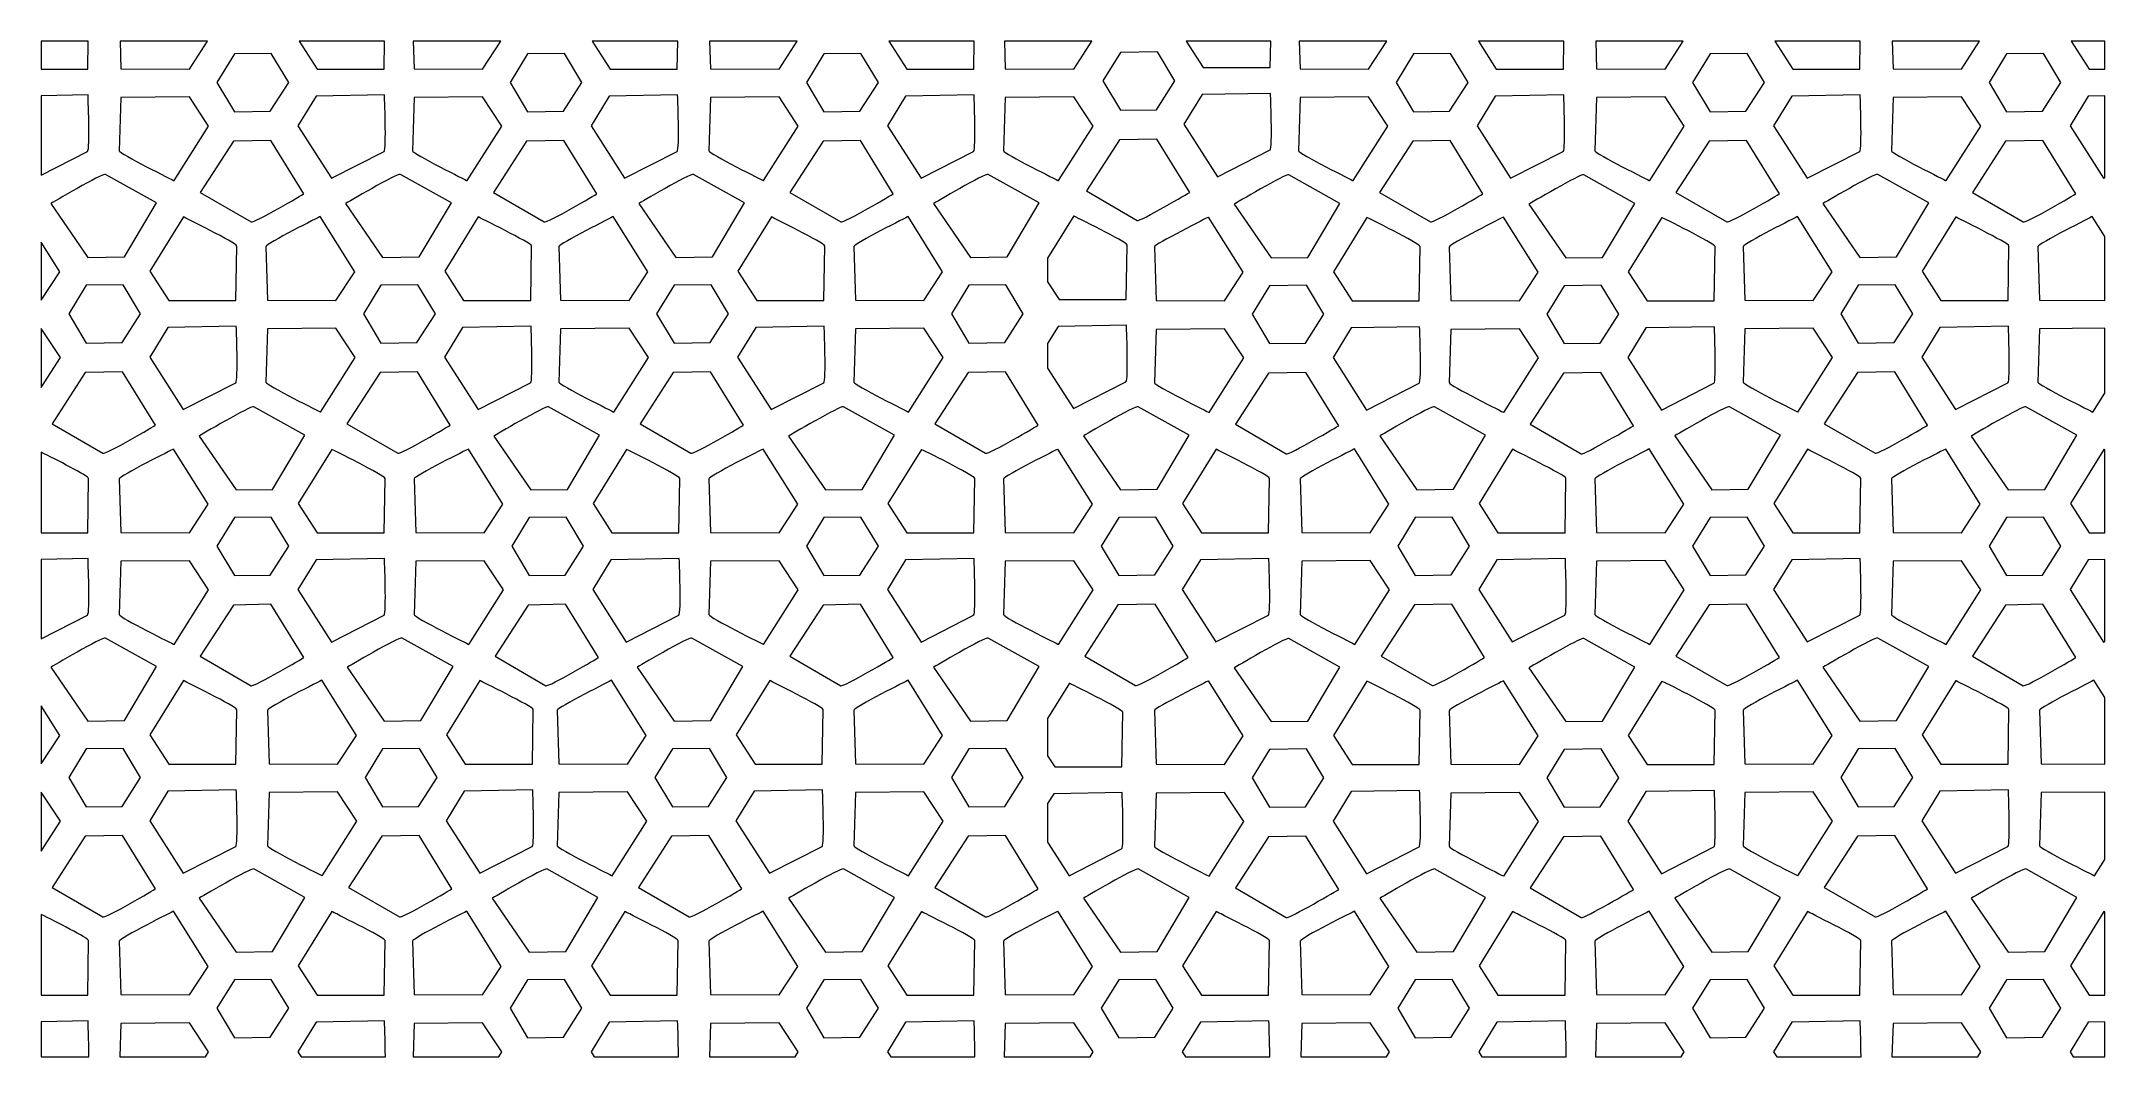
# Model space of a CAD drawing. Header units: millimetres. Extents: x -1200 to 1200, y -590 to 590.
import ezdxf

# ---------------------------------------------------------------- set-up
doc = ezdxf.new("R2010")
doc.units = ezdxf.units.MM
doc.header["$MEASUREMENT"] = 0
doc.layers.add('Layer 1', color=7, linetype='Continuous')

msp = doc.modelspace()

# ---------------------------------------------------------------- linework, layer by layer
at = {"layer": 'Layer 1', "color": 250, "lineweight": 20}
for points, knots in [([(-1199.9465, 589.9734), (-1199.9465, 589.9734), (-1145.4091, 589.9734), (-1145.4091, 589.9734), (-1145.4091, 589.9734), (-1145.9614, 557.6837), (-1145.9614, 557.6837), (-1145.9614, 557.6837), (-1199.9465, 557.6777), (-1199.9465, 557.6777), (-1199.9465, 557.6777), (-1199.9465, 589.9734), (-1199.9465, 589.9734)], [0, 0, 0, 0, 0.25, 0.25, 0.25, 0.5, 0.5, 0.5, 0.75, 0.75, 0.75, 1, 1, 1, 1]), ([(-1108.3362, 589.9734), (-1108.3362, 589.9734), (-1006.5961, 589.9734), (-1006.5961, 589.9734), (-1006.5961, 589.9734), (-1027.6686, 557.7555), (-1027.6686, 557.7555), (-1027.6686, 557.7555), (-1107.336, 558.1505), (-1107.336, 558.1505), (-1107.336, 558.1505), (-1108.3362, 589.9734), (-1108.3362, 589.9734)], [0, 0, 0, 0, 0.25, 0.25, 0.25, 0.5, 0.5, 0.5, 0.75, 0.75, 0.75, 1, 1, 1, 1]), ([(-900.026, 589.9734), (-900.026, 589.9734), (-800.6271, 589.9734), (-800.6271, 589.9734), (-800.6271, 589.9734), (-801.1794, 557.6837), (-801.1794, 557.6837), (-801.1794, 557.6837), (-879.1903, 557.6751), (-879.1903, 557.6751), (-879.1903, 557.6751), (-900.026, 589.9734), (-900.026, 589.9734)], [0, 0, 0, 0, 0.25, 0.25, 0.25, 0.5, 0.5, 0.5, 0.75, 0.75, 0.75, 1, 1, 1, 1]), ([(-767.4066, 589.9734), (-767.4066, 589.9734), (-665.6664, 589.9734), (-665.6664, 589.9734), (-665.6664, 589.9734), (-686.7388, 557.7555), (-686.7388, 557.7555), (-686.7388, 557.7555), (-766.4064, 558.1505), (-766.4064, 558.1505), (-766.4064, 558.1505), (-767.4066, 589.9734), (-767.4066, 589.9734)], [0, 0, 0, 0, 0.25, 0.25, 0.25, 0.5, 0.5, 0.5, 0.75, 0.75, 0.75, 1, 1, 1, 1]), ([(-559.0963, 589.9734), (-559.0963, 589.9734), (-459.6975, 589.9734), (-459.6975, 589.9734), (-459.6975, 589.9734), (-460.2498, 557.6837), (-460.2498, 557.6837), (-460.2498, 557.6837), (-538.2606, 557.6751), (-538.2606, 557.6751), (-538.2606, 557.6751), (-559.0963, 589.9734), (-559.0963, 589.9734)], [0, 0, 0, 0, 0.25, 0.25, 0.25, 0.5, 0.5, 0.5, 0.75, 0.75, 0.75, 1, 1, 1, 1]), ([(-422.6246, 589.9734), (-422.6246, 589.9734), (-320.8845, 589.9734), (-320.8845, 589.9734), (-320.8845, 589.9734), (-341.957, 557.7555), (-341.957, 557.7555), (-341.957, 557.7555), (-421.6244, 558.1505), (-421.6244, 558.1505), (-421.6244, 558.1505), (-422.6246, 589.9734), (-422.6246, 589.9734)], [0, 0, 0, 0, 0.25, 0.25, 0.25, 0.5, 0.5, 0.5, 0.75, 0.75, 0.75, 1, 1, 1, 1]), ([(-214.3143, 589.9734), (-214.3143, 589.9734), (-114.9156, 589.9734), (-114.9156, 589.9734), (-114.9156, 589.9734), (-115.4678, 557.6837), (-115.4678, 557.6837), (-115.4678, 557.6837), (-193.4786, 557.6751), (-193.4786, 557.6751), (-193.4786, 557.6751), (-214.3143, 589.9734), (-214.3143, 589.9734)], [0, 0, 0, 0, 0.25, 0.25, 0.25, 0.5, 0.5, 0.5, 0.75, 0.75, 0.75, 1, 1, 1, 1]), ([(-79.7688, 589.9734), (-79.7688, 589.9734), (21.9715, 589.9734), (21.9715, 589.9734), (21.9715, 589.9734), (0.8988, 557.7555), (0.8988, 557.7555), (0.8988, 557.7555), (-78.7687, 558.1505), (-78.7687, 558.1505), (-78.7687, 558.1505), (-79.7688, 589.9734), (-79.7688, 589.9734)], [0, 0, 0, 0, 0.25, 0.25, 0.25, 0.5, 0.5, 0.5, 0.75, 0.75, 0.75, 1, 1, 1, 1]), ([(55.1135, 509.8355), (55.1135, 509.8355), (34.8114, 544.0042), (34.8114, 544.0042), (34.8114, 544.0042), (55.1135, 577.0882), (55.1135, 577.0882), (55.1135, 577.0882), (98.1061, 577.6305), (98.1061, 577.6305), (98.1061, 577.6305), (118.4081, 544.0042), (118.4081, 544.0042), (118.4081, 544.0042), (96.9118, 510.378), (96.9118, 510.378), (96.9118, 510.378), (55.1135, 509.8355), (55.1135, 509.8355)], [0, 0, 0, 0, 0.166666667, 0.166666667, 0.166666667, 0.333333333, 0.333333333, 0.333333333, 0.5, 0.5, 0.5, 0.666666667, 0.666666667, 0.666666667, 0.833333333, 0.833333333, 0.833333333, 1, 1, 1, 1]), ([(131.5964, 589.9734), (131.5964, 589.9734), (229.8369, 589.9734), (229.8369, 589.9734), (229.8369, 589.9734), (229.3143, 559.4333), (229.3143, 559.4333), (229.3143, 559.4333), (151.3033, 559.4247), (151.3033, 559.4247), (151.3033, 559.4247), (131.5964, 589.9734), (131.5964, 589.9734)], [0, 0, 0, 0, 0.25, 0.25, 0.25, 0.5, 0.5, 0.5, 0.75, 0.75, 0.75, 1, 1, 1, 1]), ([(263.0871, 589.9734), (263.0871, 589.9734), (364.8272, 589.9734), (364.8272, 589.9734), (364.8272, 589.9734), (343.7547, 557.7555), (343.7547, 557.7555), (343.7547, 557.7555), (264.0872, 558.1505), (264.0872, 558.1505), (264.0872, 558.1505), (263.0871, 589.9734), (263.0871, 589.9734)], [0, 0, 0, 0, 0.25, 0.25, 0.25, 0.5, 0.5, 0.5, 0.75, 0.75, 0.75, 1, 1, 1, 1]), ([(471.3974, 589.9734), (471.3974, 589.9734), (570.7962, 589.9734), (570.7962, 589.9734), (570.7962, 589.9734), (570.2439, 557.6837), (570.2439, 557.6837), (570.2439, 557.6837), (492.2331, 557.6751), (492.2331, 557.6751), (492.2331, 557.6751), (471.3974, 589.9734), (471.3974, 589.9734)], [0, 0, 0, 0, 0.25, 0.25, 0.25, 0.5, 0.5, 0.5, 0.75, 0.75, 0.75, 1, 1, 1, 1]), ([(607.8691, 589.9734), (607.8691, 589.9734), (709.6092, 589.9734), (709.6092, 589.9734), (709.6092, 589.9734), (688.5366, 557.7555), (688.5366, 557.7555), (688.5366, 557.7555), (608.8693, 558.1505), (608.8693, 558.1505), (608.8693, 558.1505), (607.8691, 589.9734), (607.8691, 589.9734)], [0, 0, 0, 0, 0.25, 0.25, 0.25, 0.5, 0.5, 0.5, 0.75, 0.75, 0.75, 1, 1, 1, 1]), ([(816.1793, 589.9734), (816.1793, 589.9734), (915.5781, 589.9734), (915.5781, 589.9734), (915.5781, 589.9734), (915.0258, 557.6837), (915.0258, 557.6837), (915.0258, 557.6837), (837.015, 557.6751), (837.015, 557.6751), (837.015, 557.6751), (816.1793, 589.9734), (816.1793, 589.9734)], [0, 0, 0, 0, 0.25, 0.25, 0.25, 0.5, 0.5, 0.5, 0.75, 0.75, 0.75, 1, 1, 1, 1]), ([(952.6511, 589.9734), (952.6511, 589.9734), (1054.3912, 589.9734), (1054.3912, 589.9734), (1054.3912, 589.9734), (1033.3186, 557.7555), (1033.3186, 557.7555), (1033.3186, 557.7555), (953.6512, 558.1505), (953.6512, 558.1505), (953.6512, 558.1505), (952.6511, 589.9734), (952.6511, 589.9734)], [0, 0, 0, 0, 0.25, 0.25, 0.25, 0.5, 0.5, 0.5, 0.75, 0.75, 0.75, 1, 1, 1, 1]), ([(1160.9613, 589.9734), (1160.9613, 589.9734), (1199.8465, 589.9734), (1199.8465, 589.9734), (1199.8465, 589.9734), (1199.8465, 557.6771), (1199.8465, 557.6771), (1199.8465, 557.6771), (1181.7969, 557.6751), (1181.7969, 557.6751), (1181.7969, 557.6751), (1160.9613, 589.9734), (1160.9613, 589.9734)], [0, 0, 0, 0, 0.25, 0.25, 0.25, 0.5, 0.5, 0.5, 0.75, 0.75, 0.75, 1, 1, 1, 1]), ([(-975.3802, 508.0861), (-975.3802, 508.0861), (-995.6823, 542.2547), (-995.6823, 542.2547), (-995.6823, 542.2547), (-975.3802, 575.3386), (-975.3802, 575.3386), (-975.3802, 575.3386), (-932.3876, 575.881), (-932.3876, 575.881), (-932.3876, 575.881), (-912.0856, 542.2547), (-912.0856, 542.2547), (-912.0856, 542.2547), (-933.582, 508.6284), (-933.582, 508.6284), (-933.582, 508.6284), (-975.3802, 508.0861), (-975.3802, 508.0861)], [0, 0, 0, 0, 0.166666667, 0.166666667, 0.166666667, 0.333333333, 0.333333333, 0.333333333, 0.5, 0.5, 0.5, 0.666666667, 0.666666667, 0.666666667, 0.833333333, 0.833333333, 0.833333333, 1, 1, 1, 1]), ([(-634.4506, 508.0861), (-634.4506, 508.0861), (-654.7525, 542.2547), (-654.7525, 542.2547), (-654.7525, 542.2547), (-634.4506, 575.3386), (-634.4506, 575.3386), (-634.4506, 575.3386), (-591.4579, 575.881), (-591.4579, 575.881), (-591.4579, 575.881), (-571.1558, 542.2547), (-571.1558, 542.2547), (-571.1558, 542.2547), (-592.6522, 508.6284), (-592.6522, 508.6284), (-592.6522, 508.6284), (-634.4506, 508.0861), (-634.4506, 508.0861)], [0, 0, 0, 0, 0.166666667, 0.166666667, 0.166666667, 0.333333333, 0.333333333, 0.333333333, 0.5, 0.5, 0.5, 0.666666667, 0.666666667, 0.666666667, 0.833333333, 0.833333333, 0.833333333, 1, 1, 1, 1]), ([(-289.6685, 508.0861), (-289.6685, 508.0861), (-309.9706, 542.2547), (-309.9706, 542.2547), (-309.9706, 542.2547), (-289.6685, 575.3386), (-289.6685, 575.3386), (-289.6685, 575.3386), (-246.676, 575.881), (-246.676, 575.881), (-246.676, 575.881), (-226.3739, 542.2547), (-226.3739, 542.2547), (-226.3739, 542.2547), (-247.8702, 508.6284), (-247.8702, 508.6284), (-247.8702, 508.6284), (-289.6685, 508.0861), (-289.6685, 508.0861)], [0, 0, 0, 0, 0.166666667, 0.166666667, 0.166666667, 0.333333333, 0.333333333, 0.333333333, 0.5, 0.5, 0.5, 0.666666667, 0.666666667, 0.666666667, 0.833333333, 0.833333333, 0.833333333, 1, 1, 1, 1]), ([(396.0431, 508.0861), (396.0431, 508.0861), (375.7412, 542.2547), (375.7412, 542.2547), (375.7412, 542.2547), (396.0431, 575.3386), (396.0431, 575.3386), (396.0431, 575.3386), (439.0358, 575.881), (439.0358, 575.881), (439.0358, 575.881), (459.3378, 542.2547), (459.3378, 542.2547), (459.3378, 542.2547), (437.8415, 508.6284), (437.8415, 508.6284), (437.8415, 508.6284), (396.0431, 508.0861), (396.0431, 508.0861)], [0, 0, 0, 0, 0.166666667, 0.166666667, 0.166666667, 0.333333333, 0.333333333, 0.333333333, 0.5, 0.5, 0.5, 0.666666667, 0.666666667, 0.666666667, 0.833333333, 0.833333333, 0.833333333, 1, 1, 1, 1]), ([(740.8251, 508.0861), (740.8251, 508.0861), (720.5231, 542.2547), (720.5231, 542.2547), (720.5231, 542.2547), (740.8251, 575.3386), (740.8251, 575.3386), (740.8251, 575.3386), (783.8177, 575.881), (783.8177, 575.881), (783.8177, 575.881), (804.1197, 542.2547), (804.1197, 542.2547), (804.1197, 542.2547), (782.6235, 508.6284), (782.6235, 508.6284), (782.6235, 508.6284), (740.8251, 508.0861), (740.8251, 508.0861)], [0, 0, 0, 0, 0.166666667, 0.166666667, 0.166666667, 0.333333333, 0.333333333, 0.333333333, 0.5, 0.5, 0.5, 0.666666667, 0.666666667, 0.666666667, 0.833333333, 0.833333333, 0.833333333, 1, 1, 1, 1]), ([(1085.6071, 508.0861), (1085.6071, 508.0861), (1065.305, 542.2547), (1065.305, 542.2547), (1065.305, 542.2547), (1085.6071, 575.3386), (1085.6071, 575.3386), (1085.6071, 575.3386), (1128.5996, 575.881), (1128.5996, 575.881), (1128.5996, 575.881), (1148.9017, 542.2547), (1148.9017, 542.2547), (1148.9017, 542.2547), (1127.4053, 508.6284), (1127.4053, 508.6284), (1127.4053, 508.6284), (1085.6071, 508.0861), (1085.6071, 508.0861)], [0, 0, 0, 0, 0.166666667, 0.166666667, 0.166666667, 0.333333333, 0.333333333, 0.333333333, 0.5, 0.5, 0.5, 0.666666667, 0.666666667, 0.666666667, 0.833333333, 0.833333333, 0.833333333, 1, 1, 1, 1]), ([(168.0058, 432.5297), (168.0058, 432.5297), (128.9982, 493.5754), (128.9982, 493.5754), (128.9982, 493.5754), (150.1186, 528.0023), (150.1186, 528.0023), (150.1186, 528.0023), (229.6965, 529.4601), (229.6965, 529.4601), (229.6965, 529.4601), (232.283, 465.3897), (229.1416, 463.7828), (229.1416, 463.7828), (168.0058, 432.5297), (168.0058, 432.5297)], [0, 0, 0, 0, 0.2, 0.2, 0.2, 0.4, 0.4, 0.4, 0.6, 0.6, 0.6, 0.8, 0.8, 0.8, 1, 1, 1, 1]), ([(-1199.9465, 434.524), (-1199.9465, 434.524), (-1199.9465, 526.7145), (-1199.9465, 526.7145), (-1199.9465, 526.7145), (-1145.5791, 527.7105), (-1145.5791, 527.7105), (-1145.5791, 527.7105), (-1142.9926, 463.6403), (-1146.1341, 462.0333), (-1146.1341, 462.0333), (-1199.9465, 434.524), (-1199.9465, 434.524)], [0, 0, 0, 0, 0.25, 0.25, 0.25, 0.5, 0.5, 0.5, 0.75, 0.75, 0.75, 1, 1, 1, 1]), ([(-1045.5232, 428.0177), (-1045.5232, 428.0177), (-1109.3917, 459.4937), (-1109.2896, 462.7688), (-1109.2896, 462.7688), (-1107.336, 524.6314), (-1107.336, 524.6314), (-1107.336, 524.6314), (-1027.6686, 525.3211), (-1027.6686, 525.3211), (-1027.6686, 525.3211), (-1005.3098, 491.5073), (-1005.3098, 491.5073), (-1005.3098, 491.5073), (-1045.5232, 428.0177), (-1045.5232, 428.0177)], [0, 0, 0, 0, 0.2, 0.2, 0.2, 0.4, 0.4, 0.4, 0.6, 0.6, 0.6, 0.8, 0.8, 0.8, 1, 1, 1, 1]), ([(-901.4954, 491.8259), (-901.4954, 491.8259), (-880.3751, 526.2527), (-880.3751, 526.2527), (-880.3751, 526.2527), (-800.7971, 527.7105), (-800.7971, 527.7105), (-800.7971, 527.7105), (-798.2106, 463.6403), (-801.3521, 462.0333), (-801.3521, 462.0333), (-862.4879, 430.7803), (-862.4879, 430.7803), (-862.4879, 430.7803), (-901.4954, 491.8259), (-901.4954, 491.8259)], [0, 0, 0, 0, 0.2, 0.2, 0.2, 0.4, 0.4, 0.4, 0.6, 0.6, 0.6, 0.8, 0.8, 0.8, 1, 1, 1, 1]), ([(-768.36, 462.7688), (-768.36, 462.7688), (-766.4064, 524.6314), (-766.4064, 524.6314), (-766.4064, 524.6314), (-686.7388, 525.3211), (-686.7388, 525.3211), (-686.7388, 525.3211), (-664.3801, 491.5073), (-664.3801, 491.5073), (-664.3801, 491.5073), (-704.5935, 428.0177), (-704.5935, 428.0177), (-704.5935, 428.0177), (-768.4621, 459.4937), (-768.36, 462.7688)], [0, 0, 0, 0, 0.2, 0.2, 0.2, 0.4, 0.4, 0.4, 0.6, 0.6, 0.6, 0.8, 0.8, 0.8, 1, 1, 1, 1]), ([(-521.5582, 430.7803), (-521.5582, 430.7803), (-560.5656, 491.8259), (-560.5656, 491.8259), (-560.5656, 491.8259), (-539.4453, 526.2527), (-539.4453, 526.2527), (-539.4453, 526.2527), (-459.8675, 527.7105), (-459.8675, 527.7105), (-459.8675, 527.7105), (-457.2809, 463.6403), (-460.4226, 462.0333), (-460.4226, 462.0333), (-521.5582, 430.7803), (-521.5582, 430.7803)], [0, 0, 0, 0, 0.2, 0.2, 0.2, 0.4, 0.4, 0.4, 0.6, 0.6, 0.6, 0.8, 0.8, 0.8, 1, 1, 1, 1]), ([(-423.5781, 462.7688), (-423.5781, 462.7688), (-421.6244, 524.6314), (-421.6244, 524.6314), (-421.6244, 524.6314), (-341.957, 525.3211), (-341.957, 525.3211), (-341.957, 525.3211), (-319.5982, 491.5073), (-319.5982, 491.5073), (-319.5982, 491.5073), (-359.8116, 428.0177), (-359.8116, 428.0177), (-359.8116, 428.0177), (-423.6802, 459.4937), (-423.5781, 462.7688)], [0, 0, 0, 0, 0.2, 0.2, 0.2, 0.4, 0.4, 0.4, 0.6, 0.6, 0.6, 0.8, 0.8, 0.8, 1, 1, 1, 1]), ([(-176.7761, 430.7803), (-176.7761, 430.7803), (-215.7837, 491.8259), (-215.7837, 491.8259), (-215.7837, 491.8259), (-194.6634, 526.2527), (-194.6634, 526.2527), (-194.6634, 526.2527), (-115.0854, 527.7105), (-115.0854, 527.7105), (-115.0854, 527.7105), (-112.499, 463.6403), (-115.6405, 462.0333), (-115.6405, 462.0333), (-176.7761, 430.7803), (-176.7761, 430.7803)], [0, 0, 0, 0, 0.2, 0.2, 0.2, 0.4, 0.4, 0.4, 0.6, 0.6, 0.6, 0.8, 0.8, 0.8, 1, 1, 1, 1]), ([(-80.7222, 462.7688), (-80.7222, 462.7688), (-78.7687, 524.6314), (-78.7687, 524.6314), (-78.7687, 524.6314), (0.8988, 525.3211), (0.8988, 525.3211), (0.8988, 525.3211), (23.2576, 491.5073), (23.2576, 491.5073), (23.2576, 491.5073), (-16.9558, 428.0177), (-16.9558, 428.0177), (-16.9558, 428.0177), (-80.8243, 459.4937), (-80.7222, 462.7688)], [0, 0, 0, 0, 0.2, 0.2, 0.2, 0.4, 0.4, 0.4, 0.6, 0.6, 0.6, 0.8, 0.8, 0.8, 1, 1, 1, 1]), ([(262.1337, 462.7688), (262.1337, 462.7688), (264.0872, 524.6314), (264.0872, 524.6314), (264.0872, 524.6314), (343.7547, 525.3211), (343.7547, 525.3211), (343.7547, 525.3211), (366.1135, 491.5073), (366.1135, 491.5073), (366.1135, 491.5073), (325.9001, 428.0177), (325.9001, 428.0177), (325.9001, 428.0177), (262.0315, 459.4937), (262.1337, 462.7688)], [0, 0, 0, 0, 0.2, 0.2, 0.2, 0.4, 0.4, 0.4, 0.6, 0.6, 0.6, 0.8, 0.8, 0.8, 1, 1, 1, 1]), ([(508.9357, 430.7803), (508.9357, 430.7803), (469.928, 491.8259), (469.928, 491.8259), (469.928, 491.8259), (491.0482, 526.2527), (491.0482, 526.2527), (491.0482, 526.2527), (570.6261, 527.7105), (570.6261, 527.7105), (570.6261, 527.7105), (573.2127, 463.6403), (570.0712, 462.0333), (570.0712, 462.0333), (508.9357, 430.7803), (508.9357, 430.7803)], [0, 0, 0, 0, 0.2, 0.2, 0.2, 0.4, 0.4, 0.4, 0.6, 0.6, 0.6, 0.8, 0.8, 0.8, 1, 1, 1, 1]), ([(606.9156, 462.7688), (606.9156, 462.7688), (608.8693, 524.6314), (608.8693, 524.6314), (608.8693, 524.6314), (688.5366, 525.3211), (688.5366, 525.3211), (688.5366, 525.3211), (710.8955, 491.5073), (710.8955, 491.5073), (710.8955, 491.5073), (670.6821, 428.0177), (670.6821, 428.0177), (670.6821, 428.0177), (606.8137, 459.4937), (606.9156, 462.7688)], [0, 0, 0, 0, 0.2, 0.2, 0.2, 0.4, 0.4, 0.4, 0.6, 0.6, 0.6, 0.8, 0.8, 0.8, 1, 1, 1, 1]), ([(853.7176, 430.7803), (853.7176, 430.7803), (814.7098, 491.8259), (814.7098, 491.8259), (814.7098, 491.8259), (835.8301, 526.2527), (835.8301, 526.2527), (835.8301, 526.2527), (915.4082, 527.7105), (915.4082, 527.7105), (915.4082, 527.7105), (917.9946, 463.6403), (914.8532, 462.0333), (914.8532, 462.0333), (853.7176, 430.7803), (853.7176, 430.7803)], [0, 0, 0, 0, 0.2, 0.2, 0.2, 0.4, 0.4, 0.4, 0.6, 0.6, 0.6, 0.8, 0.8, 0.8, 1, 1, 1, 1]), ([(951.6977, 462.7688), (951.6977, 462.7688), (953.6512, 524.6314), (953.6512, 524.6314), (953.6512, 524.6314), (1033.3186, 525.3211), (1033.3186, 525.3211), (1033.3186, 525.3211), (1055.6774, 491.5073), (1055.6774, 491.5073), (1055.6774, 491.5073), (1015.4641, 428.0177), (1015.4641, 428.0177), (1015.4641, 428.0177), (951.5956, 459.4937), (951.6977, 462.7688)], [0, 0, 0, 0, 0.2, 0.2, 0.2, 0.4, 0.4, 0.4, 0.6, 0.6, 0.6, 0.8, 0.8, 0.8, 1, 1, 1, 1]), ([(1199.8465, 526.6051), (1199.8465, 526.6051), (1199.8465, 431.4689), (1199.8465, 431.4689), (1199.8465, 431.4689), (1198.4994, 430.7803), (1198.4994, 430.7803), (1198.4994, 430.7803), (1159.4918, 491.8259), (1159.4918, 491.8259), (1159.4918, 491.8259), (1180.6122, 526.2527), (1180.6122, 526.2527), (1180.6122, 526.2527), (1199.8465, 526.6051), (1199.8465, 526.6051)], [0, 0, 0, 0, 0.2, 0.2, 0.2, 0.4, 0.4, 0.4, 0.6, 0.6, 0.6, 0.8, 0.8, 0.8, 1, 1, 1, 1]), ([(-1014.9744, 414.3956), (-1014.9744, 414.3956), (-976.3648, 473.8141), (-976.3648, 473.8141), (-976.3648, 473.8141), (-932.9826, 474.6836), (-932.9826, 474.6836), (-932.9826, 474.6836), (-894.7701, 412.6509), (-894.7701, 412.6509), (-894.7701, 412.6509), (-952.835, 378.3005), (-955.8744, 380.0652), (-955.8744, 380.0652), (-1014.9744, 414.3956), (-1014.9744, 414.3956)], [0, 0, 0, 0, 0.2, 0.2, 0.2, 0.4, 0.4, 0.4, 0.6, 0.6, 0.6, 0.8, 0.8, 0.8, 1, 1, 1, 1]), ([(-614.9446, 380.0652), (-614.9446, 380.0652), (-674.0446, 414.3956), (-674.0446, 414.3956), (-674.0446, 414.3956), (-635.4351, 473.8141), (-635.4351, 473.8141), (-635.4351, 473.8141), (-592.0529, 474.6836), (-592.0529, 474.6836), (-592.0529, 474.6836), (-553.8405, 412.6509), (-553.8405, 412.6509), (-553.8405, 412.6509), (-611.9054, 378.3005), (-614.9446, 380.0652)], [0, 0, 0, 0, 0.2, 0.2, 0.2, 0.4, 0.4, 0.4, 0.6, 0.6, 0.6, 0.8, 0.8, 0.8, 1, 1, 1, 1]), ([(-329.2627, 414.3956), (-329.2627, 414.3956), (-290.6531, 473.8141), (-290.6531, 473.8141), (-290.6531, 473.8141), (-247.271, 474.6836), (-247.271, 474.6836), (-247.271, 474.6836), (-209.0586, 412.6509), (-209.0586, 412.6509), (-209.0586, 412.6509), (-267.1234, 378.3005), (-270.1626, 380.0652), (-270.1626, 380.0652), (-329.2627, 414.3956), (-329.2627, 414.3956)], [0, 0, 0, 0, 0.2, 0.2, 0.2, 0.4, 0.4, 0.4, 0.6, 0.6, 0.6, 0.8, 0.8, 0.8, 1, 1, 1, 1]), ([(74.6194, 381.8148), (74.6194, 381.8148), (15.5193, 416.1451), (15.5193, 416.1451), (15.5193, 416.1451), (54.1288, 475.5636), (54.1288, 475.5636), (54.1288, 475.5636), (97.511, 476.4331), (97.511, 476.4331), (97.511, 476.4331), (135.7236, 414.4004), (135.7236, 414.4004), (135.7236, 414.4004), (77.6587, 380.05), (74.6194, 381.8148)], [0, 0, 0, 0, 0.2, 0.2, 0.2, 0.4, 0.4, 0.4, 0.6, 0.6, 0.6, 0.8, 0.8, 0.8, 1, 1, 1, 1]), ([(395.0584, 473.8141), (395.0584, 473.8141), (438.4407, 474.6836), (438.4407, 474.6836), (438.4407, 474.6836), (476.6531, 412.6509), (476.6531, 412.6509), (476.6531, 412.6509), (418.5883, 378.3005), (415.549, 380.0652), (415.549, 380.0652), (356.449, 414.3956), (356.449, 414.3956), (356.449, 414.3956), (395.0584, 473.8141), (395.0584, 473.8141)], [0, 0, 0, 0, 0.2, 0.2, 0.2, 0.4, 0.4, 0.4, 0.6, 0.6, 0.6, 0.8, 0.8, 0.8, 1, 1, 1, 1]), ([(739.8403, 473.8141), (739.8403, 473.8141), (783.2226, 474.6836), (783.2226, 474.6836), (783.2226, 474.6836), (821.4352, 412.6509), (821.4352, 412.6509), (821.4352, 412.6509), (763.3702, 378.3005), (760.331, 380.0652), (760.331, 380.0652), (701.231, 414.3956), (701.231, 414.3956), (701.231, 414.3956), (739.8403, 473.8141), (739.8403, 473.8141)], [0, 0, 0, 0, 0.2, 0.2, 0.2, 0.4, 0.4, 0.4, 0.6, 0.6, 0.6, 0.8, 0.8, 0.8, 1, 1, 1, 1]), ([(1084.6224, 473.8141), (1084.6224, 473.8141), (1128.0047, 474.6836), (1128.0047, 474.6836), (1128.0047, 474.6836), (1166.2172, 412.6509), (1166.2172, 412.6509), (1166.2172, 412.6509), (1108.1523, 378.3005), (1105.1129, 380.0652), (1105.1129, 380.0652), (1046.0129, 414.3956), (1046.0129, 414.3956), (1046.0129, 414.3956), (1084.6224, 473.8141), (1084.6224, 473.8141)], [0, 0, 0, 0, 0.2, 0.2, 0.2, 0.4, 0.4, 0.4, 0.6, 0.6, 0.6, 0.8, 0.8, 0.8, 1, 1, 1, 1]), ([(-1145.8466, 338.8191), (-1145.8466, 338.8191), (-1188.835, 401.3464), (-1188.835, 401.3464), (-1188.835, 401.3464), (-1128.2616, 437.0924), (-1125.1907, 435.3745), (-1125.1907, 435.3745), (-1065.8716, 402.1605), (-1065.8716, 402.1605), (-1065.8716, 402.1605), (-1103.2774, 339.3539), (-1103.2774, 339.3539), (-1103.2774, 339.3539), (-1145.8466, 338.8191), (-1145.8466, 338.8191)], [0, 0, 0, 0, 0.2, 0.2, 0.2, 0.4, 0.4, 0.4, 0.6, 0.6, 0.6, 0.8, 0.8, 0.8, 1, 1, 1, 1]), ([(-845.9791, 401.3464), (-845.9791, 401.3464), (-785.4057, 437.0924), (-782.3349, 435.3745), (-782.3349, 435.3745), (-723.0157, 402.1605), (-723.0157, 402.1605), (-723.0157, 402.1605), (-760.4216, 339.3539), (-760.4216, 339.3539), (-760.4216, 339.3539), (-802.9907, 338.8191), (-802.9907, 338.8191), (-802.9907, 338.8191), (-845.9791, 401.3464), (-845.9791, 401.3464)], [0, 0, 0, 0, 0.2, 0.2, 0.2, 0.4, 0.4, 0.4, 0.6, 0.6, 0.6, 0.8, 0.8, 0.8, 1, 1, 1, 1]), ([(-462.0611, 338.8191), (-462.0611, 338.8191), (-505.0495, 401.3464), (-505.0495, 401.3464), (-505.0495, 401.3464), (-444.4761, 437.0924), (-441.4052, 435.3745), (-441.4052, 435.3745), (-382.0862, 402.1605), (-382.0862, 402.1605), (-382.0862, 402.1605), (-419.4918, 339.3539), (-419.4918, 339.3539), (-419.4918, 339.3539), (-462.0611, 338.8191), (-462.0611, 338.8191)], [0, 0, 0, 0, 0.2, 0.2, 0.2, 0.4, 0.4, 0.4, 0.6, 0.6, 0.6, 0.8, 0.8, 0.8, 1, 1, 1, 1]), ([(-162.1937, 401.3464), (-162.1937, 401.3464), (-101.6204, 437.0924), (-98.5495, 435.3745), (-98.5495, 435.3745), (-39.2304, 402.1605), (-39.2304, 402.1605), (-39.2304, 402.1605), (-76.6362, 339.3539), (-76.6362, 339.3539), (-76.6362, 339.3539), (-119.2053, 338.8191), (-119.2053, 338.8191), (-119.2053, 338.8191), (-162.1937, 401.3464), (-162.1937, 401.3464)], [0, 0, 0, 0, 0.2, 0.2, 0.2, 0.4, 0.4, 0.4, 0.6, 0.6, 0.6, 0.8, 0.8, 0.8, 1, 1, 1, 1]), ([(187.398, 400.7772), (187.398, 400.7772), (247.9713, 436.5232), (251.0423, 434.8053), (251.0423, 434.8053), (310.3613, 401.5912), (310.3613, 401.5912), (310.3613, 401.5912), (272.9556, 338.7847), (272.9556, 338.7847), (272.9556, 338.7847), (230.3864, 338.25), (230.3864, 338.25), (230.3864, 338.25), (187.398, 400.7772), (187.398, 400.7772)], [0, 0, 0, 0, 0.2, 0.2, 0.2, 0.4, 0.4, 0.4, 0.6, 0.6, 0.6, 0.8, 0.8, 0.8, 1, 1, 1, 1]), ([(530.2537, 400.7772), (530.2537, 400.7772), (590.8271, 436.5232), (593.8981, 434.8053), (593.8981, 434.8053), (653.2171, 401.5912), (653.2171, 401.5912), (653.2171, 401.5912), (615.8114, 338.7847), (615.8114, 338.7847), (615.8114, 338.7847), (573.242, 338.25), (573.242, 338.25), (573.242, 338.25), (530.2537, 400.7772), (530.2537, 400.7772)], [0, 0, 0, 0, 0.2, 0.2, 0.2, 0.4, 0.4, 0.4, 0.6, 0.6, 0.6, 0.8, 0.8, 0.8, 1, 1, 1, 1]), ([(872.1523, 401.3464), (872.1523, 401.3464), (932.7257, 437.0924), (935.7966, 435.3745), (935.7966, 435.3745), (995.1157, 402.1605), (995.1157, 402.1605), (995.1157, 402.1605), (957.7098, 339.3539), (957.7098, 339.3539), (957.7098, 339.3539), (915.1407, 338.8191), (915.1407, 338.8191), (915.1407, 338.8191), (872.1523, 401.3464), (872.1523, 401.3464)], [0, 0, 0, 0, 0.2, 0.2, 0.2, 0.4, 0.4, 0.4, 0.6, 0.6, 0.6, 0.8, 0.8, 0.8, 1, 1, 1, 1]), ([(-1073.511, 322.8218), (-1073.511, 322.8218), (-1034.5012, 385.8379), (-1034.5012, 385.8379), (-1034.5012, 385.8379), (-972.4284, 355.3424), (-972.483, 352.0673), (-972.483, 352.0673), (-973.5646, 288.8273), (-973.5646, 288.8273), (-973.5646, 288.8273), (-1051.5754, 288.8187), (-1051.5754, 288.8187), (-1051.5754, 288.8187), (-1073.511, 322.8218), (-1073.511, 322.8218)], [0, 0, 0, 0, 0.2, 0.2, 0.2, 0.4, 0.4, 0.4, 0.6, 0.6, 0.6, 0.8, 0.8, 0.8, 1, 1, 1, 1]), ([(-936.8654, 289.2941), (-936.8654, 289.2941), (-938.819, 351.4513), (-938.819, 351.4513), (-938.9211, 354.7255), (-875.6497, 386.2024), (-875.6497, 386.2024), (-875.6497, 386.2024), (-835.4364, 322.1706), (-835.4364, 322.1706), (-835.4364, 322.1706), (-857.1981, 288.899), (-857.1981, 288.899), (-857.1981, 288.899), (-936.8654, 289.2941), (-936.8654, 289.2941)], [0, 0, 0, 0, 0.2, 0.2, 0.2, 0.4, 0.4, 0.4, 0.6, 0.6, 0.6, 0.8, 0.8, 0.8, 1, 1, 1, 1]), ([(-730.6551, 322.8218), (-730.6551, 322.8218), (-691.6455, 385.8379), (-691.6455, 385.8379), (-691.6455, 385.8379), (-629.5725, 355.3424), (-629.6272, 352.0673), (-629.6272, 352.0673), (-630.7088, 288.8273), (-630.7088, 288.8273), (-630.7088, 288.8273), (-708.7197, 288.8187), (-708.7197, 288.8187), (-708.7197, 288.8187), (-730.6551, 322.8218), (-730.6551, 322.8218)], [0, 0, 0, 0, 0.2, 0.2, 0.2, 0.4, 0.4, 0.4, 0.6, 0.6, 0.6, 0.8, 0.8, 0.8, 1, 1, 1, 1]), ([(-595.9359, 289.2941), (-595.9359, 289.2941), (-597.8893, 351.4513), (-597.8893, 351.4513), (-597.9915, 354.7255), (-534.7201, 386.2024), (-534.7201, 386.2024), (-534.7201, 386.2024), (-494.5065, 322.1706), (-494.5065, 322.1706), (-494.5065, 322.1706), (-516.2684, 288.899), (-516.2684, 288.899), (-516.2684, 288.899), (-595.9359, 289.2941), (-595.9359, 289.2941)], [0, 0, 0, 0, 0.2, 0.2, 0.2, 0.4, 0.4, 0.4, 0.6, 0.6, 0.6, 0.8, 0.8, 0.8, 1, 1, 1, 1]), ([(-367.7901, 288.8187), (-367.7901, 288.8187), (-389.7255, 322.8218), (-389.7255, 322.8218), (-389.7255, 322.8218), (-350.7159, 385.8379), (-350.7159, 385.8379), (-350.7159, 385.8379), (-288.6428, 355.3424), (-288.6975, 352.0673), (-288.6975, 352.0673), (-289.7791, 288.8273), (-289.7791, 288.8273), (-289.7791, 288.8273), (-367.7901, 288.8187), (-367.7901, 288.8187)], [0, 0, 0, 0, 0.2, 0.2, 0.2, 0.4, 0.4, 0.4, 0.6, 0.6, 0.6, 0.8, 0.8, 0.8, 1, 1, 1, 1]), ([(-253.08, 289.2941), (-253.08, 289.2941), (-255.0335, 351.4513), (-255.0335, 351.4513), (-255.1357, 354.7255), (-191.8643, 386.2024), (-191.8643, 386.2024), (-191.8643, 386.2024), (-151.6509, 322.1706), (-151.6509, 322.1706), (-151.6509, 322.1706), (-173.4125, 288.899), (-173.4125, 288.899), (-173.4125, 288.899), (-253.08, 289.2941), (-253.08, 289.2941)], [0, 0, 0, 0, 0.2, 0.2, 0.2, 0.4, 0.4, 0.4, 0.6, 0.6, 0.6, 0.8, 0.8, 0.8, 1, 1, 1, 1]), ([(-29.5426, 337.9994), (-29.5426, 337.9994), (0.8019, 387.0184), (0.8019, 387.0184), (0.8019, 387.0184), (62.8751, 356.5229), (62.8203, 353.2476), (62.8203, 353.2476), (61.7386, 290.0078), (61.7386, 290.0078), (61.7386, 290.0078), (-16.2722, 289.9991), (-16.2722, 289.9991), (-16.2722, 289.9991), (-29.5426, 310.5705), (-29.5426, 310.5705), (-29.5426, 310.5705), (-29.5426, 337.9994), (-29.5426, 337.9994)], [0, 0, 0, 0, 0.166666667, 0.166666667, 0.166666667, 0.333333333, 0.333333333, 0.333333333, 0.5, 0.5, 0.5, 0.666666667, 0.666666667, 0.666666667, 0.833333333, 0.833333333, 0.833333333, 1, 1, 1, 1]), ([(96.5116, 288.725), (96.5116, 288.725), (94.5582, 350.882), (94.5582, 350.882), (94.4559, 354.1562), (157.7274, 385.6332), (157.7274, 385.6332), (157.7274, 385.6332), (197.9408, 321.6014), (197.9408, 321.6014), (197.9408, 321.6014), (176.1792, 288.3299), (176.1792, 288.3299), (176.1792, 288.3299), (96.5116, 288.725), (96.5116, 288.725)], [0, 0, 0, 0, 0.2, 0.2, 0.2, 0.4, 0.4, 0.4, 0.6, 0.6, 0.6, 0.8, 0.8, 0.8, 1, 1, 1, 1]), ([(302.7221, 322.2528), (302.7221, 322.2528), (341.7317, 385.2688), (341.7317, 385.2688), (341.7317, 385.2688), (403.8047, 354.7733), (403.7499, 351.4981), (403.7499, 351.4981), (402.6684, 288.2582), (402.6684, 288.2582), (402.6684, 288.2582), (324.6574, 288.2495), (324.6574, 288.2495), (324.6574, 288.2495), (302.7221, 322.2528), (302.7221, 322.2528)], [0, 0, 0, 0, 0.2, 0.2, 0.2, 0.4, 0.4, 0.4, 0.6, 0.6, 0.6, 0.8, 0.8, 0.8, 1, 1, 1, 1]), ([(439.3675, 288.725), (439.3675, 288.725), (437.4139, 350.882), (437.4139, 350.882), (437.3118, 354.1562), (500.5833, 385.6332), (500.5833, 385.6332), (500.5833, 385.6332), (540.7966, 321.6014), (540.7966, 321.6014), (540.7966, 321.6014), (519.0349, 288.3299), (519.0349, 288.3299), (519.0349, 288.3299), (439.3675, 288.725), (439.3675, 288.725)], [0, 0, 0, 0, 0.2, 0.2, 0.2, 0.4, 0.4, 0.4, 0.6, 0.6, 0.6, 0.8, 0.8, 0.8, 1, 1, 1, 1]), ([(645.5779, 322.2528), (645.5779, 322.2528), (684.5875, 385.2688), (684.5875, 385.2688), (684.5875, 385.2688), (746.6605, 354.7733), (746.6056, 351.4981), (746.6056, 351.4981), (745.5241, 288.2582), (745.5241, 288.2582), (745.5241, 288.2582), (667.5132, 288.2495), (667.5132, 288.2495), (667.5132, 288.2495), (645.5779, 322.2528), (645.5779, 322.2528)], [0, 0, 0, 0, 0.2, 0.2, 0.2, 0.4, 0.4, 0.4, 0.6, 0.6, 0.6, 0.8, 0.8, 0.8, 1, 1, 1, 1]), ([(781.2661, 289.2941), (781.2661, 289.2941), (779.3124, 351.4513), (779.3124, 351.4513), (779.2104, 354.7255), (842.4818, 386.2024), (842.4818, 386.2024), (842.4818, 386.2024), (882.6951, 322.1706), (882.6951, 322.1706), (882.6951, 322.1706), (860.9335, 288.899), (860.9335, 288.899), (860.9335, 288.899), (781.2661, 289.2941), (781.2661, 289.2941)], [0, 0, 0, 0, 0.2, 0.2, 0.2, 0.4, 0.4, 0.4, 0.6, 0.6, 0.6, 0.8, 0.8, 0.8, 1, 1, 1, 1]), ([(987.4763, 322.8218), (987.4763, 322.8218), (1026.486, 385.8379), (1026.486, 385.8379), (1026.486, 385.8379), (1088.5589, 355.3424), (1088.5043, 352.0673), (1088.5043, 352.0673), (1087.4227, 288.8273), (1087.4227, 288.8273), (1087.4227, 288.8273), (1009.4118, 288.8187), (1009.4118, 288.8187), (1009.4118, 288.8187), (987.4763, 322.8218), (987.4763, 322.8218)], [0, 0, 0, 0, 0.2, 0.2, 0.2, 0.4, 0.4, 0.4, 0.6, 0.6, 0.6, 0.8, 0.8, 0.8, 1, 1, 1, 1]), ([(1199.8465, 363.0998), (1199.8465, 363.0998), (1199.8465, 288.9186), (1199.8465, 288.9186), (1199.8465, 288.9186), (1124.1218, 289.2941), (1124.1218, 289.2941), (1124.1218, 289.2941), (1122.1682, 351.4513), (1122.1682, 351.4513), (1122.0662, 354.7255), (1185.3376, 386.2024), (1185.3376, 386.2024), (1185.3376, 386.2024), (1199.8465, 363.0998), (1199.8465, 363.0998)], [0, 0, 0, 0, 0.2, 0.2, 0.2, 0.4, 0.4, 0.4, 0.6, 0.6, 0.6, 0.8, 0.8, 0.8, 1, 1, 1, 1]), ([(-1199.9465, 289.0631), (-1199.9465, 289.0631), (-1199.9465, 356.6509), (-1199.9465, 356.6509), (-1199.9465, 356.6509), (-1178.2922, 322.1706), (-1178.2922, 322.1706), (-1178.2922, 322.1706), (-1199.9465, 289.0631), (-1199.9465, 289.0631)], [0, 0, 0, 0, 0.333333333, 0.333333333, 0.333333333, 0.666666667, 0.666666667, 0.666666667, 1, 1, 1, 1]), ([(-1168.0674, 273.3983), (-1168.0674, 273.3983), (-1147.7654, 306.4822), (-1147.7654, 306.4822), (-1147.7654, 306.4822), (-1104.7728, 307.0245), (-1104.7728, 307.0245), (-1104.7728, 307.0245), (-1084.4708, 273.3983), (-1084.4708, 273.3983), (-1084.4708, 273.3983), (-1105.967, 239.772), (-1105.967, 239.772), (-1105.967, 239.772), (-1147.7654, 239.2296), (-1147.7654, 239.2296), (-1147.7654, 239.2296), (-1168.0674, 273.3983), (-1168.0674, 273.3983)], [0, 0, 0, 0, 0.166666667, 0.166666667, 0.166666667, 0.333333333, 0.333333333, 0.333333333, 0.5, 0.5, 0.5, 0.666666667, 0.666666667, 0.666666667, 0.833333333, 0.833333333, 0.833333333, 1, 1, 1, 1]), ([(-825.2115, 273.3983), (-825.2115, 273.3983), (-804.9095, 306.4822), (-804.9095, 306.4822), (-804.9095, 306.4822), (-761.917, 307.0245), (-761.917, 307.0245), (-761.917, 307.0245), (-741.6149, 273.3983), (-741.6149, 273.3983), (-741.6149, 273.3983), (-763.1112, 239.772), (-763.1112, 239.772), (-763.1112, 239.772), (-804.9095, 239.2296), (-804.9095, 239.2296), (-804.9095, 239.2296), (-825.2115, 273.3983), (-825.2115, 273.3983)], [0, 0, 0, 0, 0.166666667, 0.166666667, 0.166666667, 0.333333333, 0.333333333, 0.333333333, 0.5, 0.5, 0.5, 0.666666667, 0.666666667, 0.666666667, 0.833333333, 0.833333333, 0.833333333, 1, 1, 1, 1]), ([(-463.98, 239.2296), (-463.98, 239.2296), (-484.2819, 273.3983), (-484.2819, 273.3983), (-484.2819, 273.3983), (-463.98, 306.4822), (-463.98, 306.4822), (-463.98, 306.4822), (-420.9874, 307.0245), (-420.9874, 307.0245), (-420.9874, 307.0245), (-400.6853, 273.3983), (-400.6853, 273.3983), (-400.6853, 273.3983), (-422.1815, 239.772), (-422.1815, 239.772), (-422.1815, 239.772), (-463.98, 239.2296), (-463.98, 239.2296)], [0, 0, 0, 0, 0.166666667, 0.166666667, 0.166666667, 0.333333333, 0.333333333, 0.333333333, 0.5, 0.5, 0.5, 0.666666667, 0.666666667, 0.666666667, 0.833333333, 0.833333333, 0.833333333, 1, 1, 1, 1]), ([(-121.1241, 239.2296), (-121.1241, 239.2296), (-141.4262, 273.3983), (-141.4262, 273.3983), (-141.4262, 273.3983), (-121.1241, 306.4822), (-121.1241, 306.4822), (-121.1241, 306.4822), (-78.1316, 307.0245), (-78.1316, 307.0245), (-78.1316, 307.0245), (-57.8295, 273.3983), (-57.8295, 273.3983), (-57.8295, 273.3983), (-79.3259, 239.772), (-79.3259, 239.772), (-79.3259, 239.772), (-121.1241, 239.2296), (-121.1241, 239.2296)], [0, 0, 0, 0, 0.166666667, 0.166666667, 0.166666667, 0.333333333, 0.333333333, 0.333333333, 0.5, 0.5, 0.5, 0.666666667, 0.666666667, 0.666666667, 0.833333333, 0.833333333, 0.833333333, 1, 1, 1, 1]), ([(228.4676, 238.6605), (228.4676, 238.6605), (208.1654, 272.8292), (208.1654, 272.8292), (208.1654, 272.8292), (228.4676, 305.9131), (228.4676, 305.9131), (228.4676, 305.9131), (271.4603, 306.4555), (271.4603, 306.4555), (271.4603, 306.4555), (291.7621, 272.8292), (291.7621, 272.8292), (291.7621, 272.8292), (270.2659, 239.2027), (270.2659, 239.2027), (270.2659, 239.2027), (228.4676, 238.6605), (228.4676, 238.6605)], [0, 0, 0, 0, 0.166666667, 0.166666667, 0.166666667, 0.333333333, 0.333333333, 0.333333333, 0.5, 0.5, 0.5, 0.666666667, 0.666666667, 0.666666667, 0.833333333, 0.833333333, 0.833333333, 1, 1, 1, 1]), ([(571.3233, 238.6605), (571.3233, 238.6605), (551.0213, 272.8292), (551.0213, 272.8292), (551.0213, 272.8292), (571.3233, 305.9131), (571.3233, 305.9131), (571.3233, 305.9131), (614.3159, 306.4555), (614.3159, 306.4555), (614.3159, 306.4555), (634.618, 272.8292), (634.618, 272.8292), (634.618, 272.8292), (613.1217, 239.2027), (613.1217, 239.2027), (613.1217, 239.2027), (571.3233, 238.6605), (571.3233, 238.6605)], [0, 0, 0, 0, 0.166666667, 0.166666667, 0.166666667, 0.333333333, 0.333333333, 0.333333333, 0.5, 0.5, 0.5, 0.666666667, 0.666666667, 0.666666667, 0.833333333, 0.833333333, 0.833333333, 1, 1, 1, 1]), ([(913.2219, 239.2296), (913.2219, 239.2296), (892.9198, 273.3983), (892.9198, 273.3983), (892.9198, 273.3983), (913.2219, 306.4822), (913.2219, 306.4822), (913.2219, 306.4822), (956.2145, 307.0245), (956.2145, 307.0245), (956.2145, 307.0245), (976.5165, 273.3983), (976.5165, 273.3983), (976.5165, 273.3983), (955.0202, 239.772), (955.0202, 239.772), (955.0202, 239.772), (913.2219, 239.2296), (913.2219, 239.2296)], [0, 0, 0, 0, 0.166666667, 0.166666667, 0.166666667, 0.333333333, 0.333333333, 0.333333333, 0.5, 0.5, 0.5, 0.666666667, 0.666666667, 0.666666667, 0.833333333, 0.833333333, 0.833333333, 1, 1, 1, 1]), ([(-1199.9465, 187.5198), (-1199.9465, 187.5198), (-1199.9465, 256.3023), (-1199.9465, 256.3023), (-1199.9465, 256.3023), (-1177.695, 222.6509), (-1177.695, 222.6509), (-1177.695, 222.6509), (-1199.9465, 187.5198), (-1199.9465, 187.5198)], [0, 0, 0, 0, 0.333333333, 0.333333333, 0.333333333, 0.666666667, 0.666666667, 0.666666667, 1, 1, 1, 1]), ([(-1073.8806, 222.9694), (-1073.8806, 222.9694), (-1052.7603, 257.3963), (-1052.7603, 257.3963), (-1052.7603, 257.3963), (-973.1823, 258.8541), (-973.1823, 258.8541), (-973.1823, 258.8541), (-970.5958, 194.7839), (-973.7373, 193.1769), (-973.7373, 193.1769), (-1034.8729, 161.9237), (-1034.8729, 161.9237), (-1034.8729, 161.9237), (-1073.8806, 222.9694), (-1073.8806, 222.9694)], [0, 0, 0, 0, 0.2, 0.2, 0.2, 0.4, 0.4, 0.4, 0.6, 0.6, 0.6, 0.8, 0.8, 0.8, 1, 1, 1, 1]), ([(-938.819, 193.9124), (-938.819, 193.9124), (-936.8654, 255.7749), (-936.8654, 255.7749), (-936.8654, 255.7749), (-857.1981, 256.4646), (-857.1981, 256.4646), (-857.1981, 256.4646), (-834.8393, 222.6509), (-834.8393, 222.6509), (-834.8393, 222.6509), (-875.0525, 159.1613), (-875.0525, 159.1613), (-875.0525, 159.1613), (-938.9211, 190.6372), (-938.819, 193.9124)], [0, 0, 0, 0, 0.2, 0.2, 0.2, 0.4, 0.4, 0.4, 0.6, 0.6, 0.6, 0.8, 0.8, 0.8, 1, 1, 1, 1]), ([(-731.0247, 222.9694), (-731.0247, 222.9694), (-709.9044, 257.3963), (-709.9044, 257.3963), (-709.9044, 257.3963), (-630.3265, 258.8541), (-630.3265, 258.8541), (-630.3265, 258.8541), (-627.74, 194.7839), (-630.8815, 193.1769), (-630.8815, 193.1769), (-692.0171, 161.9237), (-692.0171, 161.9237), (-692.0171, 161.9237), (-731.0247, 222.9694), (-731.0247, 222.9694)], [0, 0, 0, 0, 0.2, 0.2, 0.2, 0.4, 0.4, 0.4, 0.6, 0.6, 0.6, 0.8, 0.8, 0.8, 1, 1, 1, 1]), ([(-597.8893, 193.9124), (-597.8893, 193.9124), (-595.9359, 255.7749), (-595.9359, 255.7749), (-595.9359, 255.7749), (-516.2684, 256.4646), (-516.2684, 256.4646), (-516.2684, 256.4646), (-493.9097, 222.6509), (-493.9097, 222.6509), (-493.9097, 222.6509), (-534.1229, 159.1613), (-534.1229, 159.1613), (-534.1229, 159.1613), (-597.9915, 190.6372), (-597.8893, 193.9124)], [0, 0, 0, 0, 0.2, 0.2, 0.2, 0.4, 0.4, 0.4, 0.6, 0.6, 0.6, 0.8, 0.8, 0.8, 1, 1, 1, 1]), ([(-390.0952, 222.9694), (-390.0952, 222.9694), (-368.9748, 257.3963), (-368.9748, 257.3963), (-368.9748, 257.3963), (-289.3969, 258.8541), (-289.3969, 258.8541), (-289.3969, 258.8541), (-286.8104, 194.7839), (-289.9518, 193.1769), (-289.9518, 193.1769), (-351.0875, 161.9237), (-351.0875, 161.9237), (-351.0875, 161.9237), (-390.0952, 222.9694), (-390.0952, 222.9694)], [0, 0, 0, 0, 0.2, 0.2, 0.2, 0.4, 0.4, 0.4, 0.6, 0.6, 0.6, 0.8, 0.8, 0.8, 1, 1, 1, 1]), ([(-255.0335, 193.9124), (-255.0335, 193.9124), (-253.08, 255.7749), (-253.08, 255.7749), (-253.08, 255.7749), (-173.4125, 256.4646), (-173.4125, 256.4646), (-173.4125, 256.4646), (-151.0538, 222.6509), (-151.0538, 222.6509), (-151.0538, 222.6509), (-191.2671, 159.1613), (-191.2671, 159.1613), (-191.2671, 159.1613), (-255.1357, 190.6372), (-255.0335, 193.9124)], [0, 0, 0, 0, 0.2, 0.2, 0.2, 0.4, 0.4, 0.4, 0.6, 0.6, 0.6, 0.8, 0.8, 0.8, 1, 1, 1, 1]), ([(0.4302, 163.1041), (0.4302, 163.1041), (-29.5426, 210.011), (-29.5426, 210.011), (-29.5426, 210.011), (-29.5426, 238.8767), (-29.5426, 238.8767), (-29.5426, 238.8767), (-17.457, 258.5766), (-17.457, 258.5766), (-17.457, 258.5766), (62.121, 260.0345), (62.121, 260.0345), (62.121, 260.0345), (64.7074, 195.9643), (61.566, 194.3571), (61.566, 194.3571), (0.4302, 163.1041), (0.4302, 163.1041)], [0, 0, 0, 0, 0.166666667, 0.166666667, 0.166666667, 0.333333333, 0.333333333, 0.333333333, 0.5, 0.5, 0.5, 0.666666667, 0.666666667, 0.666666667, 0.833333333, 0.833333333, 0.833333333, 1, 1, 1, 1]), ([(94.5582, 193.3433), (94.5582, 193.3433), (96.5116, 255.2058), (96.5116, 255.2058), (96.5116, 255.2058), (176.1792, 255.8955), (176.1792, 255.8955), (176.1792, 255.8955), (198.538, 222.0817), (198.538, 222.0817), (198.538, 222.0817), (158.3245, 158.5921), (158.3245, 158.5921), (158.3245, 158.5921), (94.4559, 190.0681), (94.5582, 193.3433)], [0, 0, 0, 0, 0.2, 0.2, 0.2, 0.4, 0.4, 0.4, 0.6, 0.6, 0.6, 0.8, 0.8, 0.8, 1, 1, 1, 1]), ([(341.3598, 161.3546), (341.3598, 161.3546), (302.3523, 222.4002), (302.3523, 222.4002), (302.3523, 222.4002), (323.4727, 256.827), (323.4727, 256.827), (323.4727, 256.827), (403.0505, 258.2849), (403.0505, 258.2849), (403.0505, 258.2849), (405.637, 194.2147), (402.4955, 192.6078), (402.4955, 192.6078), (341.3598, 161.3546), (341.3598, 161.3546)], [0, 0, 0, 0, 0.2, 0.2, 0.2, 0.4, 0.4, 0.4, 0.6, 0.6, 0.6, 0.8, 0.8, 0.8, 1, 1, 1, 1]), ([(437.4139, 193.3433), (437.4139, 193.3433), (439.3675, 255.2058), (439.3675, 255.2058), (439.3675, 255.2058), (519.0349, 255.8955), (519.0349, 255.8955), (519.0349, 255.8955), (541.3937, 222.0817), (541.3937, 222.0817), (541.3937, 222.0817), (501.1803, 158.5921), (501.1803, 158.5921), (501.1803, 158.5921), (437.3118, 190.0681), (437.4139, 193.3433)], [0, 0, 0, 0, 0.2, 0.2, 0.2, 0.4, 0.4, 0.4, 0.6, 0.6, 0.6, 0.8, 0.8, 0.8, 1, 1, 1, 1]), ([(684.2157, 161.3546), (684.2157, 161.3546), (645.2081, 222.4002), (645.2081, 222.4002), (645.2081, 222.4002), (666.3285, 256.827), (666.3285, 256.827), (666.3285, 256.827), (745.9064, 258.2849), (745.9064, 258.2849), (745.9064, 258.2849), (748.4929, 194.2147), (745.3514, 192.6078), (745.3514, 192.6078), (684.2157, 161.3546), (684.2157, 161.3546)], [0, 0, 0, 0, 0.2, 0.2, 0.2, 0.4, 0.4, 0.4, 0.6, 0.6, 0.6, 0.8, 0.8, 0.8, 1, 1, 1, 1]), ([(779.3124, 193.9124), (779.3124, 193.9124), (781.2661, 255.7749), (781.2661, 255.7749), (781.2661, 255.7749), (860.9335, 256.4646), (860.9335, 256.4646), (860.9335, 256.4646), (883.2923, 222.6509), (883.2923, 222.6509), (883.2923, 222.6509), (843.079, 159.1613), (843.079, 159.1613), (843.079, 159.1613), (779.2104, 190.6372), (779.3124, 193.9124)], [0, 0, 0, 0, 0.2, 0.2, 0.2, 0.4, 0.4, 0.4, 0.6, 0.6, 0.6, 0.8, 0.8, 0.8, 1, 1, 1, 1]), ([(1026.1143, 161.9237), (1026.1143, 161.9237), (987.1067, 222.9694), (987.1067, 222.9694), (987.1067, 222.9694), (1008.227, 257.3963), (1008.227, 257.3963), (1008.227, 257.3963), (1087.805, 258.8541), (1087.805, 258.8541), (1087.805, 258.8541), (1090.3915, 194.7839), (1087.2499, 193.1769), (1087.2499, 193.1769), (1026.1143, 161.9237), (1026.1143, 161.9237)], [0, 0, 0, 0, 0.2, 0.2, 0.2, 0.4, 0.4, 0.4, 0.6, 0.6, 0.6, 0.8, 0.8, 0.8, 1, 1, 1, 1]), ([(1199.8465, 256.4305), (1199.8465, 256.4305), (1199.8465, 181.1255), (1199.8465, 181.1255), (1199.8465, 181.1255), (1185.9347, 159.1613), (1185.9347, 159.1613), (1185.9347, 159.1613), (1122.0662, 190.6372), (1122.1682, 193.9124), (1122.1682, 193.9124), (1124.1218, 255.7749), (1124.1218, 255.7749), (1124.1218, 255.7749), (1199.8465, 256.4305), (1199.8465, 256.4305)], [0, 0, 0, 0, 0.2, 0.2, 0.2, 0.4, 0.4, 0.4, 0.6, 0.6, 0.6, 0.8, 0.8, 0.8, 1, 1, 1, 1]), ([(-1187.3596, 145.5392), (-1187.3596, 145.5392), (-1148.75, 204.9577), (-1148.75, 204.9577), (-1148.75, 204.9577), (-1105.3678, 205.8272), (-1105.3678, 205.8272), (-1105.3678, 205.8272), (-1067.1553, 143.7944), (-1067.1553, 143.7944), (-1067.1553, 143.7944), (-1125.2203, 109.444), (-1128.2596, 111.2088), (-1128.2596, 111.2088), (-1187.3596, 145.5392), (-1187.3596, 145.5392)], [0, 0, 0, 0, 0.2, 0.2, 0.2, 0.4, 0.4, 0.4, 0.6, 0.6, 0.6, 0.8, 0.8, 0.8, 1, 1, 1, 1]), ([(-844.5037, 145.5392), (-844.5037, 145.5392), (-805.8942, 204.9577), (-805.8942, 204.9577), (-805.8942, 204.9577), (-762.512, 205.8272), (-762.512, 205.8272), (-762.512, 205.8272), (-724.2996, 143.7944), (-724.2996, 143.7944), (-724.2996, 143.7944), (-782.3644, 109.444), (-785.4036, 111.2088), (-785.4036, 111.2088), (-844.5037, 145.5392), (-844.5037, 145.5392)], [0, 0, 0, 0, 0.2, 0.2, 0.2, 0.4, 0.4, 0.4, 0.6, 0.6, 0.6, 0.8, 0.8, 0.8, 1, 1, 1, 1]), ([(-503.574, 145.5392), (-503.574, 145.5392), (-464.9646, 204.9577), (-464.9646, 204.9577), (-464.9646, 204.9577), (-421.5824, 205.8272), (-421.5824, 205.8272), (-421.5824, 205.8272), (-383.3699, 143.7944), (-383.3699, 143.7944), (-383.3699, 143.7944), (-441.4347, 109.444), (-444.4739, 111.2088), (-444.4739, 111.2088), (-503.574, 145.5392), (-503.574, 145.5392)], [0, 0, 0, 0, 0.2, 0.2, 0.2, 0.4, 0.4, 0.4, 0.6, 0.6, 0.6, 0.8, 0.8, 0.8, 1, 1, 1, 1]), ([(-122.1087, 204.9577), (-122.1087, 204.9577), (-78.7266, 205.8272), (-78.7266, 205.8272), (-78.7266, 205.8272), (-40.5142, 143.7944), (-40.5142, 143.7944), (-40.5142, 143.7944), (-98.5788, 109.444), (-101.6183, 111.2088), (-101.6183, 111.2088), (-160.7183, 145.5392), (-160.7183, 145.5392), (-160.7183, 145.5392), (-122.1087, 204.9577), (-122.1087, 204.9577)], [0, 0, 0, 0, 0.2, 0.2, 0.2, 0.4, 0.4, 0.4, 0.6, 0.6, 0.6, 0.8, 0.8, 0.8, 1, 1, 1, 1]), ([(227.4829, 204.3885), (227.4829, 204.3885), (270.8652, 205.2579), (270.8652, 205.2579), (270.8652, 205.2579), (309.0776, 143.2252), (309.0776, 143.2252), (309.0776, 143.2252), (251.0128, 108.8749), (247.9735, 110.6397), (247.9735, 110.6397), (188.8734, 144.9699), (188.8734, 144.9699), (188.8734, 144.9699), (227.4829, 204.3885), (227.4829, 204.3885)], [0, 0, 0, 0, 0.2, 0.2, 0.2, 0.4, 0.4, 0.4, 0.6, 0.6, 0.6, 0.8, 0.8, 0.8, 1, 1, 1, 1]), ([(570.3387, 204.3885), (570.3387, 204.3885), (613.721, 205.2579), (613.721, 205.2579), (613.721, 205.2579), (651.9335, 143.2252), (651.9335, 143.2252), (651.9335, 143.2252), (593.8685, 108.8749), (590.8292, 110.6397), (590.8292, 110.6397), (531.7293, 144.9699), (531.7293, 144.9699), (531.7293, 144.9699), (570.3387, 204.3885), (570.3387, 204.3885)], [0, 0, 0, 0, 0.2, 0.2, 0.2, 0.4, 0.4, 0.4, 0.6, 0.6, 0.6, 0.8, 0.8, 0.8, 1, 1, 1, 1]), ([(912.2373, 204.9577), (912.2373, 204.9577), (955.6195, 205.8272), (955.6195, 205.8272), (955.6195, 205.8272), (993.8319, 143.7944), (993.8319, 143.7944), (993.8319, 143.7944), (935.767, 109.444), (932.7277, 111.2088), (932.7277, 111.2088), (873.6277, 145.5392), (873.6277, 145.5392), (873.6277, 145.5392), (912.2373, 204.9577), (912.2373, 204.9577)], [0, 0, 0, 0, 0.2, 0.2, 0.2, 0.4, 0.4, 0.4, 0.6, 0.6, 0.6, 0.8, 0.8, 0.8, 1, 1, 1, 1]), ([(-1016.4498, 131.258), (-1016.4498, 131.258), (-955.8764, 167.0039), (-952.8054, 165.286), (-952.8054, 165.286), (-893.4864, 132.072), (-893.4864, 132.072), (-893.4864, 132.072), (-930.8923, 69.2653), (-930.8923, 69.2653), (-930.8923, 69.2653), (-973.4615, 68.7307), (-973.4615, 68.7307), (-973.4615, 68.7307), (-1016.4498, 131.258), (-1016.4498, 131.258)], [0, 0, 0, 0, 0.2, 0.2, 0.2, 0.4, 0.4, 0.4, 0.6, 0.6, 0.6, 0.8, 0.8, 0.8, 1, 1, 1, 1]), ([(-630.6056, 68.7307), (-630.6056, 68.7307), (-673.594, 131.258), (-673.594, 131.258), (-673.594, 131.258), (-613.0205, 167.0039), (-609.9498, 165.286), (-609.9498, 165.286), (-550.6306, 132.072), (-550.6306, 132.072), (-550.6306, 132.072), (-588.0364, 69.2653), (-588.0364, 69.2653), (-588.0364, 69.2653), (-630.6056, 68.7307), (-630.6056, 68.7307)], [0, 0, 0, 0, 0.2, 0.2, 0.2, 0.4, 0.4, 0.4, 0.6, 0.6, 0.6, 0.8, 0.8, 0.8, 1, 1, 1, 1]), ([(-330.738, 131.258), (-330.738, 131.258), (-270.1648, 167.0039), (-267.0939, 165.286), (-267.0939, 165.286), (-207.7747, 132.072), (-207.7747, 132.072), (-207.7747, 132.072), (-245.1807, 69.2653), (-245.1807, 69.2653), (-245.1807, 69.2653), (-287.7497, 68.7307), (-287.7497, 68.7307), (-287.7497, 68.7307), (-330.738, 131.258), (-330.738, 131.258)], [0, 0, 0, 0, 0.2, 0.2, 0.2, 0.4, 0.4, 0.4, 0.6, 0.6, 0.6, 0.8, 0.8, 0.8, 1, 1, 1, 1]), ([(12.1178, 131.3517), (12.1178, 131.3517), (72.6912, 167.0977), (75.7621, 165.3796), (75.7621, 165.3796), (135.0811, 132.1656), (135.0811, 132.1656), (135.0811, 132.1656), (97.6753, 69.359), (97.6753, 69.359), (97.6753, 69.359), (55.106, 68.8244), (55.106, 68.8244), (55.106, 68.8244), (12.1178, 131.3517), (12.1178, 131.3517)], [0, 0, 0, 0, 0.2, 0.2, 0.2, 0.4, 0.4, 0.4, 0.6, 0.6, 0.6, 0.8, 0.8, 0.8, 1, 1, 1, 1]), ([(356.8997, 131.3517), (356.8997, 131.3517), (417.4731, 167.0977), (420.5441, 165.3796), (420.5441, 165.3796), (479.8631, 132.1656), (479.8631, 132.1656), (479.8631, 132.1656), (442.4572, 69.359), (442.4572, 69.359), (442.4572, 69.359), (399.8881, 68.8244), (399.8881, 68.8244), (399.8881, 68.8244), (356.8997, 131.3517), (356.8997, 131.3517)], [0, 0, 0, 0, 0.2, 0.2, 0.2, 0.4, 0.4, 0.4, 0.6, 0.6, 0.6, 0.8, 0.8, 0.8, 1, 1, 1, 1]), ([(699.7555, 131.3517), (699.7555, 131.3517), (760.329, 167.0977), (763.3997, 165.3796), (763.3997, 165.3796), (822.7189, 132.1656), (822.7189, 132.1656), (822.7189, 132.1656), (785.3131, 69.359), (785.3131, 69.359), (785.3131, 69.359), (742.7439, 68.8244), (742.7439, 68.8244), (742.7439, 68.8244), (699.7555, 131.3517), (699.7555, 131.3517)], [0, 0, 0, 0, 0.2, 0.2, 0.2, 0.4, 0.4, 0.4, 0.6, 0.6, 0.6, 0.8, 0.8, 0.8, 1, 1, 1, 1]), ([(1044.5375, 131.258), (1044.5375, 131.258), (1105.1109, 167.0039), (1108.1819, 165.286), (1108.1819, 165.286), (1167.5008, 132.072), (1167.5008, 132.072), (1167.5008, 132.072), (1130.095, 69.2653), (1130.095, 69.2653), (1130.095, 69.2653), (1087.5258, 68.7307), (1087.5258, 68.7307), (1087.5258, 68.7307), (1044.5375, 131.258), (1044.5375, 131.258)], [0, 0, 0, 0, 0.2, 0.2, 0.2, 0.4, 0.4, 0.4, 0.6, 0.6, 0.6, 0.8, 0.8, 0.8, 1, 1, 1, 1]), ([(-1199.9465, 18.8266), (-1199.9465, 18.8266), (-1199.9465, 112.3982), (-1199.9465, 112.3982), (-1183.7468, 104.3263), (-1144.8365, 84.6661), (-1144.8798, 82.0724), (-1144.8798, 82.0724), (-1145.9614, 18.8326), (-1145.9614, 18.8326), (-1145.9614, 18.8326), (-1199.9465, 18.8266), (-1199.9465, 18.8266)], [0, 0, 0, 0, 0.25, 0.25, 0.25, 0.5, 0.5, 0.5, 0.75, 0.75, 0.75, 1, 1, 1, 1]), ([(-1109.2896, 81.3628), (-1109.3917, 84.637), (-1046.1203, 116.1139), (-1046.1203, 116.1139), (-1046.1203, 116.1139), (-1005.907, 52.082), (-1005.907, 52.082), (-1005.907, 52.082), (-1027.6686, 18.8105), (-1027.6686, 18.8105), (-1027.6686, 18.8105), (-1107.336, 19.2056), (-1107.336, 19.2056), (-1107.336, 19.2056), (-1109.2896, 81.3628), (-1109.2896, 81.3628)], [0, 0, 0, 0, 0.2, 0.2, 0.2, 0.4, 0.4, 0.4, 0.6, 0.6, 0.6, 0.8, 0.8, 0.8, 1, 1, 1, 1]), ([(-901.1258, 52.7334), (-901.1258, 52.7334), (-862.1161, 115.7495), (-862.1161, 115.7495), (-862.1161, 115.7495), (-800.0432, 85.2539), (-800.0978, 81.9787), (-800.0978, 81.9787), (-801.1794, 18.7388), (-801.1794, 18.7388), (-801.1794, 18.7388), (-879.1903, 18.7302), (-879.1903, 18.7302), (-879.1903, 18.7302), (-901.1258, 52.7334), (-901.1258, 52.7334)], [0, 0, 0, 0, 0.2, 0.2, 0.2, 0.4, 0.4, 0.4, 0.6, 0.6, 0.6, 0.8, 0.8, 0.8, 1, 1, 1, 1]), ([(-766.4338, 81.3628), (-766.5359, 84.637), (-703.2645, 116.1139), (-703.2645, 116.1139), (-703.2645, 116.1139), (-663.0512, 52.082), (-663.0512, 52.082), (-663.0512, 52.082), (-684.8129, 18.8105), (-684.8129, 18.8105), (-684.8129, 18.8105), (-764.4803, 19.2056), (-764.4803, 19.2056), (-764.4803, 19.2056), (-766.4338, 81.3628), (-766.4338, 81.3628)], [0, 0, 0, 0, 0.2, 0.2, 0.2, 0.4, 0.4, 0.4, 0.6, 0.6, 0.6, 0.8, 0.8, 0.8, 1, 1, 1, 1]), ([(-558.27, 52.7334), (-558.27, 52.7334), (-519.2602, 115.7495), (-519.2602, 115.7495), (-519.2602, 115.7495), (-457.1873, 85.2539), (-457.2419, 81.9787), (-457.2419, 81.9787), (-458.3236, 18.7388), (-458.3236, 18.7388), (-458.3236, 18.7388), (-536.3345, 18.7302), (-536.3345, 18.7302), (-536.3345, 18.7302), (-558.27, 52.7334), (-558.27, 52.7334)], [0, 0, 0, 0, 0.2, 0.2, 0.2, 0.4, 0.4, 0.4, 0.6, 0.6, 0.6, 0.8, 0.8, 0.8, 1, 1, 1, 1]), ([(-421.6244, 19.2056), (-421.6244, 19.2056), (-423.5781, 81.3628), (-423.5781, 81.3628), (-423.6802, 84.637), (-360.4087, 116.1139), (-360.4087, 116.1139), (-360.4087, 116.1139), (-320.1954, 52.082), (-320.1954, 52.082), (-320.1954, 52.082), (-341.957, 18.8105), (-341.957, 18.8105), (-341.957, 18.8105), (-421.6244, 19.2056), (-421.6244, 19.2056)], [0, 0, 0, 0, 0.2, 0.2, 0.2, 0.4, 0.4, 0.4, 0.6, 0.6, 0.6, 0.8, 0.8, 0.8, 1, 1, 1, 1]), ([(-215.4141, 52.7334), (-215.4141, 52.7334), (-176.4044, 115.7495), (-176.4044, 115.7495), (-176.4044, 115.7495), (-114.3316, 85.2539), (-114.3863, 81.9787), (-114.3863, 81.9787), (-115.4678, 18.7388), (-115.4678, 18.7388), (-115.4678, 18.7388), (-193.4786, 18.7302), (-193.4786, 18.7302), (-193.4786, 18.7302), (-215.4141, 52.7334), (-215.4141, 52.7334)], [0, 0, 0, 0, 0.2, 0.2, 0.2, 0.4, 0.4, 0.4, 0.6, 0.6, 0.6, 0.8, 0.8, 0.8, 1, 1, 1, 1]), ([(-78.7687, 19.2056), (-78.7687, 19.2056), (-80.7222, 81.3628), (-80.7222, 81.3628), (-80.8243, 84.637), (-17.553, 116.1139), (-17.553, 116.1139), (-17.553, 116.1139), (22.6606, 52.082), (22.6606, 52.082), (22.6606, 52.082), (0.8988, 18.8105), (0.8988, 18.8105), (0.8988, 18.8105), (-78.7687, 19.2056), (-78.7687, 19.2056)], [0, 0, 0, 0, 0.2, 0.2, 0.2, 0.4, 0.4, 0.4, 0.6, 0.6, 0.6, 0.8, 0.8, 0.8, 1, 1, 1, 1]), ([(127.4417, 52.8272), (127.4417, 52.8272), (166.4515, 115.8432), (166.4515, 115.8432), (166.4515, 115.8432), (228.5244, 85.3477), (228.4697, 82.0724), (228.4697, 82.0724), (227.3881, 18.8326), (227.3881, 18.8326), (227.3881, 18.8326), (149.3772, 18.824), (149.3772, 18.824), (149.3772, 18.824), (127.4417, 52.8272), (127.4417, 52.8272)], [0, 0, 0, 0, 0.2, 0.2, 0.2, 0.4, 0.4, 0.4, 0.6, 0.6, 0.6, 0.8, 0.8, 0.8, 1, 1, 1, 1]), ([(266.0135, 19.2994), (266.0135, 19.2994), (264.0598, 81.4565), (264.0598, 81.4565), (263.9577, 84.7307), (327.2292, 116.2077), (327.2292, 116.2077), (327.2292, 116.2077), (367.4425, 52.1757), (367.4425, 52.1757), (367.4425, 52.1757), (345.6809, 18.9044), (345.6809, 18.9044), (345.6809, 18.9044), (266.0135, 19.2994), (266.0135, 19.2994)], [0, 0, 0, 0, 0.2, 0.2, 0.2, 0.4, 0.4, 0.4, 0.6, 0.6, 0.6, 0.8, 0.8, 0.8, 1, 1, 1, 1]), ([(472.2238, 52.8272), (472.2238, 52.8272), (511.2334, 115.8432), (511.2334, 115.8432), (511.2334, 115.8432), (573.3063, 85.3477), (573.2517, 82.0724), (573.2517, 82.0724), (572.1701, 18.8326), (572.1701, 18.8326), (572.1701, 18.8326), (494.1591, 18.824), (494.1591, 18.824), (494.1591, 18.824), (472.2238, 52.8272), (472.2238, 52.8272)], [0, 0, 0, 0, 0.2, 0.2, 0.2, 0.4, 0.4, 0.4, 0.6, 0.6, 0.6, 0.8, 0.8, 0.8, 1, 1, 1, 1]), ([(608.8693, 19.2994), (608.8693, 19.2994), (606.9156, 81.4565), (606.9156, 81.4565), (606.8137, 84.7307), (670.085, 116.2077), (670.085, 116.2077), (670.085, 116.2077), (710.2983, 52.1757), (710.2983, 52.1757), (710.2983, 52.1757), (688.5366, 18.9044), (688.5366, 18.9044), (688.5366, 18.9044), (608.8693, 19.2994), (608.8693, 19.2994)], [0, 0, 0, 0, 0.2, 0.2, 0.2, 0.4, 0.4, 0.4, 0.6, 0.6, 0.6, 0.8, 0.8, 0.8, 1, 1, 1, 1]), ([(815.0795, 52.8272), (815.0795, 52.8272), (854.0893, 115.8432), (854.0893, 115.8432), (854.0893, 115.8432), (916.1622, 85.3477), (916.1074, 82.0724), (916.1074, 82.0724), (915.0258, 18.8326), (915.0258, 18.8326), (915.0258, 18.8326), (837.015, 18.824), (837.015, 18.824), (837.015, 18.824), (815.0795, 52.8272), (815.0795, 52.8272)], [0, 0, 0, 0, 0.2, 0.2, 0.2, 0.4, 0.4, 0.4, 0.6, 0.6, 0.6, 0.8, 0.8, 0.8, 1, 1, 1, 1]), ([(953.6512, 19.2056), (953.6512, 19.2056), (951.6977, 81.3628), (951.6977, 81.3628), (951.5956, 84.637), (1014.867, 116.1139), (1014.867, 116.1139), (1014.867, 116.1139), (1055.0803, 52.082), (1055.0803, 52.082), (1055.0803, 52.082), (1033.3186, 18.8105), (1033.3186, 18.8105), (1033.3186, 18.8105), (953.6512, 19.2056), (953.6512, 19.2056)], [0, 0, 0, 0, 0.2, 0.2, 0.2, 0.4, 0.4, 0.4, 0.6, 0.6, 0.6, 0.8, 0.8, 0.8, 1, 1, 1, 1]), ([(1199.8465, 115.269), (1199.8465, 115.269), (1199.8465, 18.7322), (1199.8465, 18.7322), (1199.8465, 18.7322), (1181.7969, 18.7302), (1181.7969, 18.7302), (1181.7969, 18.7302), (1159.8615, 52.7334), (1159.8615, 52.7334), (1159.8615, 52.7334), (1198.8712, 115.7495), (1198.8712, 115.7495), (1198.8712, 115.7495), (1199.2182, 115.579), (1199.8465, 115.269)], [0, 0, 0, 0, 0.2, 0.2, 0.2, 0.4, 0.4, 0.4, 0.6, 0.6, 0.6, 0.8, 0.8, 0.8, 1, 1, 1, 1]), ([(-995.6823, 3.3098), (-995.6823, 3.3098), (-975.3802, 36.3937), (-975.3802, 36.3937), (-975.3802, 36.3937), (-932.3876, 36.9362), (-932.3876, 36.9362), (-932.3876, 36.9362), (-912.0856, 3.3098), (-912.0856, 3.3098), (-912.0856, 3.3098), (-933.582, -30.3165), (-933.582, -30.3165), (-933.582, -30.3165), (-975.3802, -30.8588), (-975.3802, -30.8588), (-975.3802, -30.8588), (-995.6823, 3.3098), (-995.6823, 3.3098)], [0, 0, 0, 0, 0.166666667, 0.166666667, 0.166666667, 0.333333333, 0.333333333, 0.333333333, 0.5, 0.5, 0.5, 0.666666667, 0.666666667, 0.666666667, 0.833333333, 0.833333333, 0.833333333, 1, 1, 1, 1]), ([(-632.5244, -30.8588), (-632.5244, -30.8588), (-652.8263, 3.3098), (-652.8263, 3.3098), (-652.8263, 3.3098), (-632.5244, 36.3937), (-632.5244, 36.3937), (-632.5244, 36.3937), (-589.5318, 36.9362), (-589.5318, 36.9362), (-589.5318, 36.9362), (-569.2298, 3.3098), (-569.2298, 3.3098), (-569.2298, 3.3098), (-590.726, -30.3165), (-590.726, -30.3165), (-590.726, -30.3165), (-632.5244, -30.8588), (-632.5244, -30.8588)], [0, 0, 0, 0, 0.166666667, 0.166666667, 0.166666667, 0.333333333, 0.333333333, 0.333333333, 0.5, 0.5, 0.5, 0.666666667, 0.666666667, 0.666666667, 0.833333333, 0.833333333, 0.833333333, 1, 1, 1, 1]), ([(-309.9706, 3.3098), (-309.9706, 3.3098), (-289.6685, 36.3937), (-289.6685, 36.3937), (-289.6685, 36.3937), (-246.676, 36.9362), (-246.676, 36.9362), (-246.676, 36.9362), (-226.3739, 3.3098), (-226.3739, 3.3098), (-226.3739, 3.3098), (-247.8702, -30.3165), (-247.8702, -30.3165), (-247.8702, -30.3165), (-289.6685, -30.8588), (-289.6685, -30.8588), (-289.6685, -30.8588), (-309.9706, 3.3098), (-309.9706, 3.3098)], [0, 0, 0, 0, 0.166666667, 0.166666667, 0.166666667, 0.333333333, 0.333333333, 0.333333333, 0.5, 0.5, 0.5, 0.666666667, 0.666666667, 0.666666667, 0.833333333, 0.833333333, 0.833333333, 1, 1, 1, 1]), ([(53.1874, -30.7651), (53.1874, -30.7651), (32.8853, 3.4035), (32.8853, 3.4035), (32.8853, 3.4035), (53.1874, 36.4875), (53.1874, 36.4875), (53.1874, 36.4875), (96.1799, 37.0299), (96.1799, 37.0299), (96.1799, 37.0299), (116.482, 3.4035), (116.482, 3.4035), (116.482, 3.4035), (94.9857, -30.2228), (94.9857, -30.2228), (94.9857, -30.2228), (53.1874, -30.7651), (53.1874, -30.7651)], [0, 0, 0, 0, 0.166666667, 0.166666667, 0.166666667, 0.333333333, 0.333333333, 0.333333333, 0.5, 0.5, 0.5, 0.666666667, 0.666666667, 0.666666667, 0.833333333, 0.833333333, 0.833333333, 1, 1, 1, 1]), ([(397.9694, -30.7651), (397.9694, -30.7651), (377.6672, 3.4035), (377.6672, 3.4035), (377.6672, 3.4035), (397.9694, 36.4875), (397.9694, 36.4875), (397.9694, 36.4875), (440.9619, 37.0299), (440.9619, 37.0299), (440.9619, 37.0299), (461.2639, 3.4035), (461.2639, 3.4035), (461.2639, 3.4035), (439.7675, -30.2228), (439.7675, -30.2228), (439.7675, -30.2228), (397.9694, -30.7651), (397.9694, -30.7651)], [0, 0, 0, 0, 0.166666667, 0.166666667, 0.166666667, 0.333333333, 0.333333333, 0.333333333, 0.5, 0.5, 0.5, 0.666666667, 0.666666667, 0.666666667, 0.833333333, 0.833333333, 0.833333333, 1, 1, 1, 1]), ([(740.8251, -30.7651), (740.8251, -30.7651), (720.5231, 3.4035), (720.5231, 3.4035), (720.5231, 3.4035), (740.8251, 36.4875), (740.8251, 36.4875), (740.8251, 36.4875), (783.8177, 37.0299), (783.8177, 37.0299), (783.8177, 37.0299), (804.1197, 3.4035), (804.1197, 3.4035), (804.1197, 3.4035), (782.6235, -30.2228), (782.6235, -30.2228), (782.6235, -30.2228), (740.8251, -30.7651), (740.8251, -30.7651)], [0, 0, 0, 0, 0.166666667, 0.166666667, 0.166666667, 0.333333333, 0.333333333, 0.333333333, 0.5, 0.5, 0.5, 0.666666667, 0.666666667, 0.666666667, 0.833333333, 0.833333333, 0.833333333, 1, 1, 1, 1]), ([(1085.6071, -30.8588), (1085.6071, -30.8588), (1065.305, 3.3098), (1065.305, 3.3098), (1065.305, 3.3098), (1085.6071, 36.3937), (1085.6071, 36.3937), (1085.6071, 36.3937), (1128.5996, 36.9362), (1128.5996, 36.9362), (1128.5996, 36.9362), (1148.9017, 3.3098), (1148.9017, 3.3098), (1148.9017, 3.3098), (1127.4053, -30.3165), (1127.4053, -30.3165), (1127.4053, -30.3165), (1085.6071, -30.8588), (1085.6071, -30.8588)], [0, 0, 0, 0, 0.166666667, 0.166666667, 0.166666667, 0.333333333, 0.333333333, 0.333333333, 0.5, 0.5, 0.5, 0.666666667, 0.666666667, 0.666666667, 0.833333333, 0.833333333, 0.833333333, 1, 1, 1, 1]), ([(-1199.9465, -104.3273), (-1199.9465, -104.3273), (-1199.9465, -12.1366), (-1199.9465, -12.1366), (-1199.9465, -12.1366), (-1145.5791, -11.1408), (-1145.5791, -11.1408), (-1145.5791, -11.1408), (-1142.9926, -75.2109), (-1146.1341, -76.8179), (-1146.1341, -76.8179), (-1199.9465, -104.3273), (-1199.9465, -104.3273)], [0, 0, 0, 0, 0.25, 0.25, 0.25, 0.5, 0.5, 0.5, 0.75, 0.75, 0.75, 1, 1, 1, 1]), ([(-1109.2896, -76.176), (-1109.2896, -76.176), (-1107.336, -14.3136), (-1107.336, -14.3136), (-1107.336, -14.3136), (-1027.6686, -13.6238), (-1027.6686, -13.6238), (-1027.6686, -13.6238), (-1005.3098, -47.4377), (-1005.3098, -47.4377), (-1005.3098, -47.4377), (-1045.5232, -110.9272), (-1045.5232, -110.9272), (-1045.5232, -110.9272), (-1109.3917, -79.4513), (-1109.2896, -76.176)], [0, 0, 0, 0, 0.2, 0.2, 0.2, 0.4, 0.4, 0.4, 0.6, 0.6, 0.6, 0.8, 0.8, 0.8, 1, 1, 1, 1]), ([(-901.4954, -47.1191), (-901.4954, -47.1191), (-880.3751, -12.6921), (-880.3751, -12.6921), (-880.3751, -12.6921), (-800.7971, -11.2345), (-800.7971, -11.2345), (-800.7971, -11.2345), (-798.2106, -75.3046), (-801.3521, -76.9116), (-801.3521, -76.9116), (-862.4879, -108.1647), (-862.4879, -108.1647), (-862.4879, -108.1647), (-901.4954, -47.1191), (-901.4954, -47.1191)], [0, 0, 0, 0, 0.2, 0.2, 0.2, 0.4, 0.4, 0.4, 0.6, 0.6, 0.6, 0.8, 0.8, 0.8, 1, 1, 1, 1]), ([(-764.4803, -14.3136), (-764.4803, -14.3136), (-684.8129, -13.6238), (-684.8129, -13.6238), (-684.8129, -13.6238), (-662.4541, -47.4377), (-662.4541, -47.4377), (-662.4541, -47.4377), (-702.6673, -110.9272), (-702.6673, -110.9272), (-702.6673, -110.9272), (-766.5359, -79.4513), (-766.4338, -76.176), (-766.4338, -76.176), (-764.4803, -14.3136), (-764.4803, -14.3136)], [0, 0, 0, 0, 0.2, 0.2, 0.2, 0.4, 0.4, 0.4, 0.6, 0.6, 0.6, 0.8, 0.8, 0.8, 1, 1, 1, 1]), ([(-519.6319, -108.1647), (-519.6319, -108.1647), (-558.6397, -47.1191), (-558.6397, -47.1191), (-558.6397, -47.1191), (-537.5194, -12.6921), (-537.5194, -12.6921), (-537.5194, -12.6921), (-457.9414, -11.2345), (-457.9414, -11.2345), (-457.9414, -11.2345), (-455.3548, -75.3046), (-458.4963, -76.9116), (-458.4963, -76.9116), (-519.6319, -108.1647), (-519.6319, -108.1647)], [0, 0, 0, 0, 0.2, 0.2, 0.2, 0.4, 0.4, 0.4, 0.6, 0.6, 0.6, 0.8, 0.8, 0.8, 1, 1, 1, 1]), ([(-421.6244, -14.3136), (-421.6244, -14.3136), (-341.957, -13.6238), (-341.957, -13.6238), (-341.957, -13.6238), (-319.5982, -47.4377), (-319.5982, -47.4377), (-319.5982, -47.4377), (-359.8116, -110.9272), (-359.8116, -110.9272), (-359.8116, -110.9272), (-423.6802, -79.4513), (-423.5781, -76.176), (-423.5781, -76.176), (-421.6244, -14.3136), (-421.6244, -14.3136)], [0, 0, 0, 0, 0.2, 0.2, 0.2, 0.4, 0.4, 0.4, 0.6, 0.6, 0.6, 0.8, 0.8, 0.8, 1, 1, 1, 1]), ([(-176.7761, -108.1647), (-176.7761, -108.1647), (-215.7837, -47.1191), (-215.7837, -47.1191), (-215.7837, -47.1191), (-194.6634, -12.6921), (-194.6634, -12.6921), (-194.6634, -12.6921), (-115.0854, -11.2345), (-115.0854, -11.2345), (-115.0854, -11.2345), (-112.499, -75.3046), (-115.6405, -76.9116), (-115.6405, -76.9116), (-176.7761, -108.1647), (-176.7761, -108.1647)], [0, 0, 0, 0, 0.2, 0.2, 0.2, 0.4, 0.4, 0.4, 0.6, 0.6, 0.6, 0.8, 0.8, 0.8, 1, 1, 1, 1]), ([(-80.7222, -76.176), (-80.7222, -76.176), (-78.7687, -14.3136), (-78.7687, -14.3136), (-78.7687, -14.3136), (0.8988, -13.6238), (0.8988, -13.6238), (0.8988, -13.6238), (23.2576, -47.4377), (23.2576, -47.4377), (23.2576, -47.4377), (-16.9558, -110.9272), (-16.9558, -110.9272), (-16.9558, -110.9272), (-80.8243, -79.4513), (-80.7222, -76.176)], [0, 0, 0, 0, 0.2, 0.2, 0.2, 0.4, 0.4, 0.4, 0.6, 0.6, 0.6, 0.8, 0.8, 0.8, 1, 1, 1, 1]), ([(166.0796, -108.071), (166.0796, -108.071), (127.0721, -47.0254), (127.0721, -47.0254), (127.0721, -47.0254), (148.1923, -12.5984), (148.1923, -12.5984), (148.1923, -12.5984), (227.7704, -11.1408), (227.7704, -11.1408), (227.7704, -11.1408), (230.357, -75.2109), (227.2154, -76.8179), (227.2154, -76.8179), (166.0796, -108.071), (166.0796, -108.071)], [0, 0, 0, 0, 0.2, 0.2, 0.2, 0.4, 0.4, 0.4, 0.6, 0.6, 0.6, 0.8, 0.8, 0.8, 1, 1, 1, 1]), ([(264.0598, -76.0823), (264.0598, -76.0823), (266.0135, -14.2197), (266.0135, -14.2197), (266.0135, -14.2197), (345.6809, -13.5301), (345.6809, -13.5301), (345.6809, -13.5301), (368.0397, -47.344), (368.0397, -47.344), (368.0397, -47.344), (327.8263, -110.8335), (327.8263, -110.8335), (327.8263, -110.8335), (263.9577, -79.3575), (264.0598, -76.0823)], [0, 0, 0, 0, 0.2, 0.2, 0.2, 0.4, 0.4, 0.4, 0.6, 0.6, 0.6, 0.8, 0.8, 0.8, 1, 1, 1, 1]), ([(510.8616, -108.071), (510.8616, -108.071), (471.8541, -47.0254), (471.8541, -47.0254), (471.8541, -47.0254), (492.9744, -12.5984), (492.9744, -12.5984), (492.9744, -12.5984), (572.5524, -11.1408), (572.5524, -11.1408), (572.5524, -11.1408), (575.1389, -75.2109), (571.9973, -76.8179), (571.9973, -76.8179), (510.8616, -108.071), (510.8616, -108.071)], [0, 0, 0, 0, 0.2, 0.2, 0.2, 0.4, 0.4, 0.4, 0.6, 0.6, 0.6, 0.8, 0.8, 0.8, 1, 1, 1, 1]), ([(606.9156, -76.0823), (606.9156, -76.0823), (608.8693, -14.2197), (608.8693, -14.2197), (608.8693, -14.2197), (688.5366, -13.5301), (688.5366, -13.5301), (688.5366, -13.5301), (710.8955, -47.344), (710.8955, -47.344), (710.8955, -47.344), (670.6821, -110.8335), (670.6821, -110.8335), (670.6821, -110.8335), (606.8137, -79.3575), (606.9156, -76.0823)], [0, 0, 0, 0, 0.2, 0.2, 0.2, 0.4, 0.4, 0.4, 0.6, 0.6, 0.6, 0.8, 0.8, 0.8, 1, 1, 1, 1]), ([(853.7176, -108.071), (853.7176, -108.071), (814.7098, -47.0254), (814.7098, -47.0254), (814.7098, -47.0254), (835.8301, -12.5984), (835.8301, -12.5984), (835.8301, -12.5984), (915.4082, -11.1408), (915.4082, -11.1408), (915.4082, -11.1408), (917.9946, -75.2109), (914.8532, -76.8179), (914.8532, -76.8179), (853.7176, -108.071), (853.7176, -108.071)], [0, 0, 0, 0, 0.2, 0.2, 0.2, 0.4, 0.4, 0.4, 0.6, 0.6, 0.6, 0.8, 0.8, 0.8, 1, 1, 1, 1]), ([(951.6977, -76.176), (951.6977, -76.176), (953.6512, -14.3136), (953.6512, -14.3136), (953.6512, -14.3136), (1033.3186, -13.6238), (1033.3186, -13.6238), (1033.3186, -13.6238), (1055.6774, -47.4377), (1055.6774, -47.4377), (1055.6774, -47.4377), (1015.4641, -110.9272), (1015.4641, -110.9272), (1015.4641, -110.9272), (951.5956, -79.4513), (951.6977, -76.176)], [0, 0, 0, 0, 0.2, 0.2, 0.2, 0.4, 0.4, 0.4, 0.6, 0.6, 0.6, 0.8, 0.8, 0.8, 1, 1, 1, 1]), ([(1199.8465, -12.3398), (1199.8465, -12.3398), (1199.8465, -107.4761), (1199.8465, -107.4761), (1199.8465, -107.4761), (1198.4994, -108.1647), (1198.4994, -108.1647), (1198.4994, -108.1647), (1159.4918, -47.1191), (1159.4918, -47.1191), (1159.4918, -47.1191), (1180.6122, -12.6921), (1180.6122, -12.6921), (1180.6122, -12.6921), (1199.8465, -12.3398), (1199.8465, -12.3398)], [0, 0, 0, 0, 0.2, 0.2, 0.2, 0.4, 0.4, 0.4, 0.6, 0.6, 0.6, 0.8, 0.8, 0.8, 1, 1, 1, 1]), ([(-1014.9744, -124.5493), (-1014.9744, -124.5493), (-976.3648, -65.1309), (-976.3648, -65.1309), (-976.3648, -65.1309), (-932.9826, -64.2613), (-932.9826, -64.2613), (-932.9826, -64.2613), (-894.7701, -126.2941), (-894.7701, -126.2941), (-894.7701, -126.2941), (-952.835, -160.6445), (-955.8744, -158.8796), (-955.8744, -158.8796), (-1014.9744, -124.5493), (-1014.9744, -124.5493)], [0, 0, 0, 0, 0.2, 0.2, 0.2, 0.4, 0.4, 0.4, 0.6, 0.6, 0.6, 0.8, 0.8, 0.8, 1, 1, 1, 1]), ([(-633.5092, -65.1309), (-633.5092, -65.1309), (-590.1268, -64.2613), (-590.1268, -64.2613), (-590.1268, -64.2613), (-551.9144, -126.2941), (-551.9144, -126.2941), (-551.9144, -126.2941), (-609.9793, -160.6445), (-613.0185, -158.8796), (-613.0185, -158.8796), (-672.1185, -124.5493), (-672.1185, -124.5493), (-672.1185, -124.5493), (-633.5092, -65.1309), (-633.5092, -65.1309)], [0, 0, 0, 0, 0.2, 0.2, 0.2, 0.4, 0.4, 0.4, 0.6, 0.6, 0.6, 0.8, 0.8, 0.8, 1, 1, 1, 1]), ([(-290.6531, -65.1309), (-290.6531, -65.1309), (-247.271, -64.2613), (-247.271, -64.2613), (-247.271, -64.2613), (-209.0586, -126.2941), (-209.0586, -126.2941), (-209.0586, -126.2941), (-267.1234, -160.6445), (-270.1626, -158.8796), (-270.1626, -158.8796), (-329.2627, -124.5493), (-329.2627, -124.5493), (-329.2627, -124.5493), (-290.6531, -65.1309), (-290.6531, -65.1309)], [0, 0, 0, 0, 0.2, 0.2, 0.2, 0.4, 0.4, 0.4, 0.6, 0.6, 0.6, 0.8, 0.8, 0.8, 1, 1, 1, 1]), ([(72.6932, -158.7859), (72.6932, -158.7859), (13.5932, -124.4557), (13.5932, -124.4557), (13.5932, -124.4557), (52.2026, -65.0371), (52.2026, -65.0371), (52.2026, -65.0371), (95.5849, -64.1676), (95.5849, -64.1676), (95.5849, -64.1676), (133.7974, -126.2004), (133.7974, -126.2004), (133.7974, -126.2004), (75.7325, -160.5507), (72.6932, -158.7859)], [0, 0, 0, 0, 0.2, 0.2, 0.2, 0.4, 0.4, 0.4, 0.6, 0.6, 0.6, 0.8, 0.8, 0.8, 1, 1, 1, 1]), ([(396.9847, -65.0371), (396.9847, -65.0371), (440.3669, -64.1676), (440.3669, -64.1676), (440.3669, -64.1676), (478.5794, -126.2004), (478.5794, -126.2004), (478.5794, -126.2004), (420.5145, -160.5507), (417.4751, -158.7859), (417.4751, -158.7859), (358.3751, -124.4557), (358.3751, -124.4557), (358.3751, -124.4557), (396.9847, -65.0371), (396.9847, -65.0371)], [0, 0, 0, 0, 0.2, 0.2, 0.2, 0.4, 0.4, 0.4, 0.6, 0.6, 0.6, 0.8, 0.8, 0.8, 1, 1, 1, 1]), ([(739.8403, -65.0371), (739.8403, -65.0371), (783.2226, -64.1676), (783.2226, -64.1676), (783.2226, -64.1676), (821.4352, -126.2004), (821.4352, -126.2004), (821.4352, -126.2004), (763.3702, -160.5507), (760.331, -158.7859), (760.331, -158.7859), (701.231, -124.4557), (701.231, -124.4557), (701.231, -124.4557), (739.8403, -65.0371), (739.8403, -65.0371)], [0, 0, 0, 0, 0.2, 0.2, 0.2, 0.4, 0.4, 0.4, 0.6, 0.6, 0.6, 0.8, 0.8, 0.8, 1, 1, 1, 1]), ([(1084.6224, -65.1309), (1084.6224, -65.1309), (1128.0047, -64.2613), (1128.0047, -64.2613), (1128.0047, -64.2613), (1166.2172, -126.2941), (1166.2172, -126.2941), (1166.2172, -126.2941), (1108.1523, -160.6445), (1105.1129, -158.8796), (1105.1129, -158.8796), (1046.0129, -124.5493), (1046.0129, -124.5493), (1046.0129, -124.5493), (1084.6224, -65.1309), (1084.6224, -65.1309)], [0, 0, 0, 0, 0.2, 0.2, 0.2, 0.4, 0.4, 0.4, 0.6, 0.6, 0.6, 0.8, 0.8, 0.8, 1, 1, 1, 1]), ([(-1188.835, -137.5048), (-1188.835, -137.5048), (-1128.2616, -101.7587), (-1125.1907, -103.4768), (-1125.1907, -103.4768), (-1065.8716, -136.6908), (-1065.8716, -136.6908), (-1065.8716, -136.6908), (-1103.2774, -199.4974), (-1103.2774, -199.4974), (-1103.2774, -199.4974), (-1145.8466, -200.0321), (-1145.8466, -200.0321), (-1145.8466, -200.0321), (-1188.835, -137.5048), (-1188.835, -137.5048)], [0, 0, 0, 0, 0.2, 0.2, 0.2, 0.4, 0.4, 0.4, 0.6, 0.6, 0.6, 0.8, 0.8, 0.8, 1, 1, 1, 1]), ([(-801.0647, -200.0321), (-801.0647, -200.0321), (-844.0531, -137.5048), (-844.0531, -137.5048), (-844.0531, -137.5048), (-783.4795, -101.7587), (-780.4087, -103.4768), (-780.4087, -103.4768), (-721.0896, -136.6908), (-721.0896, -136.6908), (-721.0896, -136.6908), (-758.4955, -199.4974), (-758.4955, -199.4974), (-758.4955, -199.4974), (-801.0647, -200.0321), (-801.0647, -200.0321)], [0, 0, 0, 0, 0.2, 0.2, 0.2, 0.4, 0.4, 0.4, 0.6, 0.6, 0.6, 0.8, 0.8, 0.8, 1, 1, 1, 1]), ([(-506.9756, -137.5048), (-506.9756, -137.5048), (-446.4023, -101.7587), (-443.3314, -103.4768), (-443.3314, -103.4768), (-384.0123, -136.6908), (-384.0123, -136.6908), (-384.0123, -136.6908), (-421.4181, -199.4974), (-421.4181, -199.4974), (-421.4181, -199.4974), (-463.9873, -200.0321), (-463.9873, -200.0321), (-463.9873, -200.0321), (-506.9756, -137.5048), (-506.9756, -137.5048)], [0, 0, 0, 0, 0.2, 0.2, 0.2, 0.4, 0.4, 0.4, 0.6, 0.6, 0.6, 0.8, 0.8, 0.8, 1, 1, 1, 1]), ([(-162.1937, -137.5048), (-162.1937, -137.5048), (-101.6204, -101.7587), (-98.5495, -103.4768), (-98.5495, -103.4768), (-39.2304, -136.6908), (-39.2304, -136.6908), (-39.2304, -136.6908), (-76.6362, -199.4974), (-76.6362, -199.4974), (-76.6362, -199.4974), (-119.2053, -200.0321), (-119.2053, -200.0321), (-119.2053, -200.0321), (-162.1937, -137.5048), (-162.1937, -137.5048)], [0, 0, 0, 0, 0.2, 0.2, 0.2, 0.4, 0.4, 0.4, 0.6, 0.6, 0.6, 0.8, 0.8, 0.8, 1, 1, 1, 1]), ([(187.398, -138.0739), (187.398, -138.0739), (247.9713, -102.3279), (251.0423, -104.0458), (251.0423, -104.0458), (310.3613, -137.2598), (310.3613, -137.2598), (310.3613, -137.2598), (272.9556, -200.0665), (272.9556, -200.0665), (272.9556, -200.0665), (230.3864, -200.6011), (230.3864, -200.6011), (230.3864, -200.6011), (187.398, -138.0739), (187.398, -138.0739)], [0, 0, 0, 0, 0.2, 0.2, 0.2, 0.4, 0.4, 0.4, 0.6, 0.6, 0.6, 0.8, 0.8, 0.8, 1, 1, 1, 1]), ([(530.2537, -138.0739), (530.2537, -138.0739), (590.8271, -102.3279), (593.8981, -104.0458), (593.8981, -104.0458), (653.2171, -137.2598), (653.2171, -137.2598), (653.2171, -137.2598), (615.8114, -200.0665), (615.8114, -200.0665), (615.8114, -200.0665), (573.242, -200.6011), (573.242, -200.6011), (573.242, -200.6011), (530.2537, -138.0739), (530.2537, -138.0739)], [0, 0, 0, 0, 0.2, 0.2, 0.2, 0.4, 0.4, 0.4, 0.6, 0.6, 0.6, 0.8, 0.8, 0.8, 1, 1, 1, 1]), ([(872.1523, -137.5048), (872.1523, -137.5048), (932.7257, -101.7587), (935.7966, -103.4768), (935.7966, -103.4768), (995.1157, -136.6908), (995.1157, -136.6908), (995.1157, -136.6908), (957.7098, -199.4974), (957.7098, -199.4974), (957.7098, -199.4974), (915.1407, -200.0321), (915.1407, -200.0321), (915.1407, -200.0321), (872.1523, -137.5048), (872.1523, -137.5048)], [0, 0, 0, 0, 0.2, 0.2, 0.2, 0.4, 0.4, 0.4, 0.6, 0.6, 0.6, 0.8, 0.8, 0.8, 1, 1, 1, 1]), ([(-1034.5012, -153.0132), (-1034.5012, -153.0132), (-972.4284, -183.5088), (-972.483, -186.784), (-972.483, -186.784), (-973.5646, -250.0239), (-973.5646, -250.0239), (-973.5646, -250.0239), (-1051.5754, -250.0325), (-1051.5754, -250.0325), (-1051.5754, -250.0325), (-1073.511, -216.0292), (-1073.511, -216.0292), (-1073.511, -216.0292), (-1034.5012, -153.0132), (-1034.5012, -153.0132)], [0, 0, 0, 0, 0.2, 0.2, 0.2, 0.4, 0.4, 0.4, 0.6, 0.6, 0.6, 0.8, 0.8, 0.8, 1, 1, 1, 1]), ([(-936.8929, -187.3999), (-936.9949, -184.1257), (-873.7235, -152.6487), (-873.7235, -152.6487), (-873.7235, -152.6487), (-833.5103, -216.6807), (-833.5103, -216.6807), (-833.5103, -216.6807), (-855.2719, -249.9521), (-855.2719, -249.9521), (-855.2719, -249.9521), (-934.9393, -249.557), (-934.9393, -249.557), (-934.9393, -249.557), (-936.8929, -187.3999), (-936.8929, -187.3999)], [0, 0, 0, 0, 0.2, 0.2, 0.2, 0.4, 0.4, 0.4, 0.6, 0.6, 0.6, 0.8, 0.8, 0.8, 1, 1, 1, 1]), ([(-706.7936, -250.0325), (-706.7936, -250.0325), (-728.7289, -216.0292), (-728.7289, -216.0292), (-728.7289, -216.0292), (-689.7193, -153.0132), (-689.7193, -153.0132), (-689.7193, -153.0132), (-627.6463, -183.5088), (-627.7011, -186.784), (-627.7011, -186.784), (-628.7826, -250.0239), (-628.7826, -250.0239), (-628.7826, -250.0239), (-706.7936, -250.0325), (-706.7936, -250.0325)], [0, 0, 0, 0, 0.2, 0.2, 0.2, 0.4, 0.4, 0.4, 0.6, 0.6, 0.6, 0.8, 0.8, 0.8, 1, 1, 1, 1]), ([(-597.8619, -249.557), (-597.8619, -249.557), (-599.8155, -187.3999), (-599.8155, -187.3999), (-599.9177, -184.1257), (-536.6462, -152.6487), (-536.6462, -152.6487), (-536.6462, -152.6487), (-496.4328, -216.6807), (-496.4328, -216.6807), (-496.4328, -216.6807), (-518.1944, -249.9521), (-518.1944, -249.9521), (-518.1944, -249.9521), (-597.8619, -249.557), (-597.8619, -249.557)], [0, 0, 0, 0, 0.2, 0.2, 0.2, 0.4, 0.4, 0.4, 0.6, 0.6, 0.6, 0.8, 0.8, 0.8, 1, 1, 1, 1]), ([(-391.6517, -216.0292), (-391.6517, -216.0292), (-352.642, -153.0132), (-352.642, -153.0132), (-352.642, -153.0132), (-290.569, -183.5088), (-290.6238, -186.784), (-290.6238, -186.784), (-291.7054, -250.0239), (-291.7054, -250.0239), (-291.7054, -250.0239), (-369.7162, -250.0325), (-369.7162, -250.0325), (-369.7162, -250.0325), (-391.6517, -216.0292), (-391.6517, -216.0292)], [0, 0, 0, 0, 0.2, 0.2, 0.2, 0.4, 0.4, 0.4, 0.6, 0.6, 0.6, 0.8, 0.8, 0.8, 1, 1, 1, 1]), ([(-253.08, -249.557), (-253.08, -249.557), (-255.0335, -187.3999), (-255.0335, -187.3999), (-255.1357, -184.1257), (-191.8643, -152.6487), (-191.8643, -152.6487), (-191.8643, -152.6487), (-151.6509, -216.6807), (-151.6509, -216.6807), (-151.6509, -216.6807), (-173.4125, -249.9521), (-173.4125, -249.9521), (-173.4125, -249.9521), (-253.08, -249.557), (-253.08, -249.557)], [0, 0, 0, 0, 0.2, 0.2, 0.2, 0.4, 0.4, 0.4, 0.6, 0.6, 0.6, 0.8, 0.8, 0.8, 1, 1, 1, 1]), ([(-29.5426, -196.8649), (-29.5426, -196.8649), (-4.2423, -155.9948), (-4.2423, -155.9948), (-4.2423, -155.9948), (57.8305, -186.4903), (57.7758, -189.7655), (57.7758, -189.7655), (56.6942, -253.0054), (56.6942, -253.0054), (56.6942, -253.0054), (-21.3166, -253.014), (-21.3166, -253.014), (-21.3166, -253.014), (-29.5426, -240.2624), (-29.5426, -240.2624), (-29.5426, -240.2624), (-29.5426, -196.8649), (-29.5426, -196.8649)], [0, 0, 0, 0, 0.166666667, 0.166666667, 0.166666667, 0.333333333, 0.333333333, 0.333333333, 0.5, 0.5, 0.5, 0.666666667, 0.666666667, 0.666666667, 0.833333333, 0.833333333, 0.833333333, 1, 1, 1, 1]), ([(96.5116, -250.1263), (96.5116, -250.1263), (94.5582, -187.9691), (94.5582, -187.9691), (94.4559, -184.6949), (157.7274, -153.2179), (157.7274, -153.2179), (157.7274, -153.2179), (197.9408, -217.2498), (197.9408, -217.2498), (197.9408, -217.2498), (176.1792, -250.5213), (176.1792, -250.5213), (176.1792, -250.5213), (96.5116, -250.1263), (96.5116, -250.1263)], [0, 0, 0, 0, 0.2, 0.2, 0.2, 0.4, 0.4, 0.4, 0.6, 0.6, 0.6, 0.8, 0.8, 0.8, 1, 1, 1, 1]), ([(302.7221, -216.5985), (302.7221, -216.5985), (341.7317, -153.5823), (341.7317, -153.5823), (341.7317, -153.5823), (403.8047, -184.078), (403.7499, -187.3531), (403.7499, -187.3531), (402.6684, -250.5931), (402.6684, -250.5931), (402.6684, -250.5931), (324.6574, -250.6016), (324.6574, -250.6016), (324.6574, -250.6016), (302.7221, -216.5985), (302.7221, -216.5985)], [0, 0, 0, 0, 0.2, 0.2, 0.2, 0.4, 0.4, 0.4, 0.6, 0.6, 0.6, 0.8, 0.8, 0.8, 1, 1, 1, 1]), ([(439.3675, -250.1263), (439.3675, -250.1263), (437.4139, -187.9691), (437.4139, -187.9691), (437.3118, -184.6949), (500.5833, -153.2179), (500.5833, -153.2179), (500.5833, -153.2179), (540.7966, -217.2498), (540.7966, -217.2498), (540.7966, -217.2498), (519.0349, -250.5213), (519.0349, -250.5213), (519.0349, -250.5213), (439.3675, -250.1263), (439.3675, -250.1263)], [0, 0, 0, 0, 0.2, 0.2, 0.2, 0.4, 0.4, 0.4, 0.6, 0.6, 0.6, 0.8, 0.8, 0.8, 1, 1, 1, 1]), ([(645.5779, -216.5985), (645.5779, -216.5985), (684.5875, -153.5823), (684.5875, -153.5823), (684.5875, -153.5823), (746.6605, -184.078), (746.6056, -187.3531), (746.6056, -187.3531), (745.5241, -250.5931), (745.5241, -250.5931), (745.5241, -250.5931), (667.5132, -250.6016), (667.5132, -250.6016), (667.5132, -250.6016), (645.5779, -216.5985), (645.5779, -216.5985)], [0, 0, 0, 0, 0.2, 0.2, 0.2, 0.4, 0.4, 0.4, 0.6, 0.6, 0.6, 0.8, 0.8, 0.8, 1, 1, 1, 1]), ([(781.2661, -249.557), (781.2661, -249.557), (779.3124, -187.3999), (779.3124, -187.3999), (779.2104, -184.1257), (842.4818, -152.6487), (842.4818, -152.6487), (842.4818, -152.6487), (882.6951, -216.6807), (882.6951, -216.6807), (882.6951, -216.6807), (860.9335, -249.9521), (860.9335, -249.9521), (860.9335, -249.9521), (781.2661, -249.557), (781.2661, -249.557)], [0, 0, 0, 0, 0.2, 0.2, 0.2, 0.4, 0.4, 0.4, 0.6, 0.6, 0.6, 0.8, 0.8, 0.8, 1, 1, 1, 1]), ([(987.4763, -216.0292), (987.4763, -216.0292), (1026.486, -153.0132), (1026.486, -153.0132), (1026.486, -153.0132), (1088.5589, -183.5088), (1088.5043, -186.784), (1088.5043, -186.784), (1087.4227, -250.0239), (1087.4227, -250.0239), (1087.4227, -250.0239), (1009.4118, -250.0325), (1009.4118, -250.0325), (1009.4118, -250.0325), (987.4763, -216.0292), (987.4763, -216.0292)], [0, 0, 0, 0, 0.2, 0.2, 0.2, 0.4, 0.4, 0.4, 0.6, 0.6, 0.6, 0.8, 0.8, 0.8, 1, 1, 1, 1]), ([(1199.8465, -172.6844), (1199.8465, -172.6844), (1199.8465, -249.923), (1199.8465, -249.923), (1199.8465, -249.923), (1126.048, -249.557), (1126.048, -249.557), (1126.048, -249.557), (1124.0944, -187.3999), (1124.0944, -187.3999), (1123.9923, -184.1257), (1187.2637, -152.6487), (1187.2637, -152.6487), (1187.2637, -152.6487), (1199.8465, -172.6844), (1199.8465, -172.6844)], [0, 0, 0, 0, 0.2, 0.2, 0.2, 0.4, 0.4, 0.4, 0.6, 0.6, 0.6, 0.8, 0.8, 0.8, 1, 1, 1, 1]), ([(-1199.9465, -249.788), (-1199.9465, -249.788), (-1199.9465, -182.2003), (-1199.9465, -182.2003), (-1199.9465, -182.2003), (-1178.2922, -216.6807), (-1178.2922, -216.6807), (-1178.2922, -216.6807), (-1199.9465, -249.788), (-1199.9465, -249.788)], [0, 0, 0, 0, 0.333333333, 0.333333333, 0.333333333, 0.666666667, 0.666666667, 0.666666667, 1, 1, 1, 1]), ([(-1168.0674, -265.4529), (-1168.0674, -265.4529), (-1147.7654, -232.369), (-1147.7654, -232.369), (-1147.7654, -232.369), (-1104.7728, -231.8266), (-1104.7728, -231.8266), (-1104.7728, -231.8266), (-1084.4708, -265.4529), (-1084.4708, -265.4529), (-1084.4708, -265.4529), (-1105.967, -299.0792), (-1105.967, -299.0792), (-1105.967, -299.0792), (-1147.7654, -299.6215), (-1147.7654, -299.6215), (-1147.7654, -299.6215), (-1168.0674, -265.4529), (-1168.0674, -265.4529)], [0, 0, 0, 0, 0.166666667, 0.166666667, 0.166666667, 0.333333333, 0.333333333, 0.333333333, 0.5, 0.5, 0.5, 0.666666667, 0.666666667, 0.666666667, 0.833333333, 0.833333333, 0.833333333, 1, 1, 1, 1]), ([(-802.9834, -232.369), (-802.9834, -232.369), (-759.9909, -231.8266), (-759.9909, -231.8266), (-759.9909, -231.8266), (-739.6888, -265.4529), (-739.6888, -265.4529), (-739.6888, -265.4529), (-761.1852, -299.0792), (-761.1852, -299.0792), (-761.1852, -299.0792), (-802.9834, -299.6215), (-802.9834, -299.6215), (-802.9834, -299.6215), (-823.2855, -265.4529), (-823.2855, -265.4529), (-823.2855, -265.4529), (-802.9834, -232.369), (-802.9834, -232.369)], [0, 0, 0, 0, 0.166666667, 0.166666667, 0.166666667, 0.333333333, 0.333333333, 0.333333333, 0.5, 0.5, 0.5, 0.666666667, 0.666666667, 0.666666667, 0.833333333, 0.833333333, 0.833333333, 1, 1, 1, 1]), ([(-486.2081, -265.4529), (-486.2081, -265.4529), (-465.906, -232.369), (-465.906, -232.369), (-465.906, -232.369), (-422.9135, -231.8266), (-422.9135, -231.8266), (-422.9135, -231.8266), (-402.6114, -265.4529), (-402.6114, -265.4529), (-402.6114, -265.4529), (-424.1078, -299.0792), (-424.1078, -299.0792), (-424.1078, -299.0792), (-465.906, -299.6215), (-465.906, -299.6215), (-465.906, -299.6215), (-486.2081, -265.4529), (-486.2081, -265.4529)], [0, 0, 0, 0, 0.166666667, 0.166666667, 0.166666667, 0.333333333, 0.333333333, 0.333333333, 0.5, 0.5, 0.5, 0.666666667, 0.666666667, 0.666666667, 0.833333333, 0.833333333, 0.833333333, 1, 1, 1, 1]), ([(-121.1241, -299.6215), (-121.1241, -299.6215), (-141.4262, -265.4529), (-141.4262, -265.4529), (-141.4262, -265.4529), (-121.1241, -232.369), (-121.1241, -232.369), (-121.1241, -232.369), (-78.1316, -231.8266), (-78.1316, -231.8266), (-78.1316, -231.8266), (-57.8295, -265.4529), (-57.8295, -265.4529), (-57.8295, -265.4529), (-79.3259, -299.0792), (-79.3259, -299.0792), (-79.3259, -299.0792), (-121.1241, -299.6215), (-121.1241, -299.6215)], [0, 0, 0, 0, 0.166666667, 0.166666667, 0.166666667, 0.333333333, 0.333333333, 0.333333333, 0.5, 0.5, 0.5, 0.666666667, 0.666666667, 0.666666667, 0.833333333, 0.833333333, 0.833333333, 1, 1, 1, 1]), ([(228.4676, -300.1907), (228.4676, -300.1907), (208.1654, -266.0221), (208.1654, -266.0221), (208.1654, -266.0221), (228.4676, -232.9382), (228.4676, -232.9382), (228.4676, -232.9382), (271.4603, -232.3958), (271.4603, -232.3958), (271.4603, -232.3958), (291.7621, -266.0221), (291.7621, -266.0221), (291.7621, -266.0221), (270.2659, -299.6484), (270.2659, -299.6484), (270.2659, -299.6484), (228.4676, -300.1907), (228.4676, -300.1907)], [0, 0, 0, 0, 0.166666667, 0.166666667, 0.166666667, 0.333333333, 0.333333333, 0.333333333, 0.5, 0.5, 0.5, 0.666666667, 0.666666667, 0.666666667, 0.833333333, 0.833333333, 0.833333333, 1, 1, 1, 1]), ([(571.3233, -300.1907), (571.3233, -300.1907), (551.0213, -266.0221), (551.0213, -266.0221), (551.0213, -266.0221), (571.3233, -232.9382), (571.3233, -232.9382), (571.3233, -232.9382), (614.3159, -232.3958), (614.3159, -232.3958), (614.3159, -232.3958), (634.618, -266.0221), (634.618, -266.0221), (634.618, -266.0221), (613.1217, -299.6484), (613.1217, -299.6484), (613.1217, -299.6484), (571.3233, -300.1907), (571.3233, -300.1907)], [0, 0, 0, 0, 0.166666667, 0.166666667, 0.166666667, 0.333333333, 0.333333333, 0.333333333, 0.5, 0.5, 0.5, 0.666666667, 0.666666667, 0.666666667, 0.833333333, 0.833333333, 0.833333333, 1, 1, 1, 1]), ([(913.2219, -299.6215), (913.2219, -299.6215), (892.9198, -265.4529), (892.9198, -265.4529), (892.9198, -265.4529), (913.2219, -232.369), (913.2219, -232.369), (913.2219, -232.369), (956.2145, -231.8266), (956.2145, -231.8266), (956.2145, -231.8266), (976.5165, -265.4529), (976.5165, -265.4529), (976.5165, -265.4529), (955.0202, -299.0792), (955.0202, -299.0792), (955.0202, -299.0792), (913.2219, -299.6215), (913.2219, -299.6215)], [0, 0, 0, 0, 0.166666667, 0.166666667, 0.166666667, 0.333333333, 0.333333333, 0.333333333, 0.5, 0.5, 0.5, 0.666666667, 0.666666667, 0.666666667, 0.833333333, 0.833333333, 0.833333333, 1, 1, 1, 1]), ([(-1199.9465, -351.3315), (-1199.9465, -351.3315), (-1199.9465, -282.5489), (-1199.9465, -282.5489), (-1199.9465, -282.5489), (-1177.695, -316.2004), (-1177.695, -316.2004), (-1177.695, -316.2004), (-1199.9465, -351.3315), (-1199.9465, -351.3315)], [0, 0, 0, 0, 0.333333333, 0.333333333, 0.333333333, 0.666666667, 0.666666667, 0.666666667, 1, 1, 1, 1]), ([(-1052.7603, -281.4549), (-1052.7603, -281.4549), (-973.1823, -279.9972), (-973.1823, -279.9972), (-973.1823, -279.9972), (-970.5958, -344.0673), (-973.7373, -345.6743), (-973.7373, -345.6743), (-1034.8729, -376.9275), (-1034.8729, -376.9275), (-1034.8729, -376.9275), (-1073.8806, -315.8819), (-1073.8806, -315.8819), (-1073.8806, -315.8819), (-1052.7603, -281.4549), (-1052.7603, -281.4549)], [0, 0, 0, 0, 0.2, 0.2, 0.2, 0.4, 0.4, 0.4, 0.6, 0.6, 0.6, 0.8, 0.8, 0.8, 1, 1, 1, 1]), ([(-934.9393, -283.0763), (-934.9393, -283.0763), (-855.2719, -282.3866), (-855.2719, -282.3866), (-855.2719, -282.3866), (-832.9131, -316.2004), (-832.9131, -316.2004), (-832.9131, -316.2004), (-873.1265, -379.6899), (-873.1265, -379.6899), (-873.1265, -379.6899), (-936.9949, -348.2139), (-936.8929, -344.9387), (-936.8929, -344.9387), (-934.9393, -283.0763), (-934.9393, -283.0763)], [0, 0, 0, 0, 0.2, 0.2, 0.2, 0.4, 0.4, 0.4, 0.6, 0.6, 0.6, 0.8, 0.8, 0.8, 1, 1, 1, 1]), ([(-729.0987, -315.8819), (-729.0987, -315.8819), (-707.9784, -281.4549), (-707.9784, -281.4549), (-707.9784, -281.4549), (-628.4004, -279.9972), (-628.4004, -279.9972), (-628.4004, -279.9972), (-625.8139, -344.0673), (-628.9554, -345.6743), (-628.9554, -345.6743), (-690.0911, -376.9275), (-690.0911, -376.9275), (-690.0911, -376.9275), (-729.0987, -315.8819), (-729.0987, -315.8819)], [0, 0, 0, 0, 0.2, 0.2, 0.2, 0.4, 0.4, 0.4, 0.6, 0.6, 0.6, 0.8, 0.8, 0.8, 1, 1, 1, 1]), ([(-599.8155, -344.9387), (-599.8155, -344.9387), (-597.8619, -283.0763), (-597.8619, -283.0763), (-597.8619, -283.0763), (-518.1944, -282.3866), (-518.1944, -282.3866), (-518.1944, -282.3866), (-495.8357, -316.2004), (-495.8357, -316.2004), (-495.8357, -316.2004), (-536.049, -379.6899), (-536.049, -379.6899), (-536.049, -379.6899), (-599.9177, -348.2139), (-599.8155, -344.9387)], [0, 0, 0, 0, 0.2, 0.2, 0.2, 0.4, 0.4, 0.4, 0.6, 0.6, 0.6, 0.8, 0.8, 0.8, 1, 1, 1, 1]), ([(-392.0212, -315.8819), (-392.0212, -315.8819), (-370.9009, -281.4549), (-370.9009, -281.4549), (-370.9009, -281.4549), (-291.323, -279.9972), (-291.323, -279.9972), (-291.323, -279.9972), (-288.7365, -344.0673), (-291.878, -345.6743), (-291.878, -345.6743), (-353.0137, -376.9275), (-353.0137, -376.9275), (-353.0137, -376.9275), (-392.0212, -315.8819), (-392.0212, -315.8819)], [0, 0, 0, 0, 0.2, 0.2, 0.2, 0.4, 0.4, 0.4, 0.6, 0.6, 0.6, 0.8, 0.8, 0.8, 1, 1, 1, 1]), ([(-255.0335, -344.9387), (-255.0335, -344.9387), (-253.08, -283.0763), (-253.08, -283.0763), (-253.08, -283.0763), (-173.4125, -282.3866), (-173.4125, -282.3866), (-173.4125, -282.3866), (-151.0538, -316.2004), (-151.0538, -316.2004), (-151.0538, -316.2004), (-191.2671, -379.6899), (-191.2671, -379.6899), (-191.2671, -379.6899), (-255.1357, -348.2139), (-255.0335, -344.9387)], [0, 0, 0, 0, 0.2, 0.2, 0.2, 0.4, 0.4, 0.4, 0.6, 0.6, 0.6, 0.8, 0.8, 0.8, 1, 1, 1, 1]), ([(-29.5426, -340.8964), (-29.5426, -340.8964), (-29.5426, -295.914), (-29.5426, -295.914), (-29.5426, -295.914), (-22.5014, -284.4365), (-22.5014, -284.4365), (-22.5014, -284.4365), (57.0765, -282.9787), (57.0765, -282.9787), (57.0765, -282.9787), (59.663, -347.0489), (56.5217, -348.6558), (56.5217, -348.6558), (-4.6141, -379.909), (-4.6141, -379.909), (-4.6141, -379.909), (-29.5426, -340.8964), (-29.5426, -340.8964)], [0, 0, 0, 0, 0.166666667, 0.166666667, 0.166666667, 0.333333333, 0.333333333, 0.333333333, 0.5, 0.5, 0.5, 0.666666667, 0.666666667, 0.666666667, 0.833333333, 0.833333333, 0.833333333, 1, 1, 1, 1]), ([(94.5582, -345.508), (94.5582, -345.508), (96.5116, -283.6454), (96.5116, -283.6454), (96.5116, -283.6454), (176.1792, -282.9557), (176.1792, -282.9557), (176.1792, -282.9557), (198.538, -316.7695), (198.538, -316.7695), (198.538, -316.7695), (158.3245, -380.2591), (158.3245, -380.2591), (158.3245, -380.2591), (94.4559, -348.7831), (94.5582, -345.508)], [0, 0, 0, 0, 0.2, 0.2, 0.2, 0.4, 0.4, 0.4, 0.6, 0.6, 0.6, 0.8, 0.8, 0.8, 1, 1, 1, 1]), ([(341.3598, -377.4965), (341.3598, -377.4965), (302.3523, -316.4509), (302.3523, -316.4509), (302.3523, -316.4509), (323.4727, -282.024), (323.4727, -282.024), (323.4727, -282.024), (403.0505, -280.5663), (403.0505, -280.5663), (403.0505, -280.5663), (405.637, -344.6365), (402.4955, -346.2435), (402.4955, -346.2435), (341.3598, -377.4965), (341.3598, -377.4965)], [0, 0, 0, 0, 0.2, 0.2, 0.2, 0.4, 0.4, 0.4, 0.6, 0.6, 0.6, 0.8, 0.8, 0.8, 1, 1, 1, 1]), ([(437.4139, -345.508), (437.4139, -345.508), (439.3675, -283.6454), (439.3675, -283.6454), (439.3675, -283.6454), (519.0349, -282.9557), (519.0349, -282.9557), (519.0349, -282.9557), (541.3937, -316.7695), (541.3937, -316.7695), (541.3937, -316.7695), (501.1803, -380.2591), (501.1803, -380.2591), (501.1803, -380.2591), (437.3118, -348.7831), (437.4139, -345.508)], [0, 0, 0, 0, 0.2, 0.2, 0.2, 0.4, 0.4, 0.4, 0.6, 0.6, 0.6, 0.8, 0.8, 0.8, 1, 1, 1, 1]), ([(684.2157, -377.4965), (684.2157, -377.4965), (645.2081, -316.4509), (645.2081, -316.4509), (645.2081, -316.4509), (666.3285, -282.024), (666.3285, -282.024), (666.3285, -282.024), (745.9064, -280.5663), (745.9064, -280.5663), (745.9064, -280.5663), (748.4929, -344.6365), (745.3514, -346.2435), (745.3514, -346.2435), (684.2157, -377.4965), (684.2157, -377.4965)], [0, 0, 0, 0, 0.2, 0.2, 0.2, 0.4, 0.4, 0.4, 0.6, 0.6, 0.6, 0.8, 0.8, 0.8, 1, 1, 1, 1]), ([(779.3124, -344.9387), (779.3124, -344.9387), (781.2661, -283.0763), (781.2661, -283.0763), (781.2661, -283.0763), (860.9335, -282.3866), (860.9335, -282.3866), (860.9335, -282.3866), (883.2923, -316.2004), (883.2923, -316.2004), (883.2923, -316.2004), (843.079, -379.6899), (843.079, -379.6899), (843.079, -379.6899), (779.2104, -348.2139), (779.3124, -344.9387)], [0, 0, 0, 0, 0.2, 0.2, 0.2, 0.4, 0.4, 0.4, 0.6, 0.6, 0.6, 0.8, 0.8, 0.8, 1, 1, 1, 1]), ([(1026.1143, -376.9275), (1026.1143, -376.9275), (987.1067, -315.8819), (987.1067, -315.8819), (987.1067, -315.8819), (1008.227, -281.4549), (1008.227, -281.4549), (1008.227, -281.4549), (1087.805, -279.9972), (1087.805, -279.9972), (1087.805, -279.9972), (1090.3915, -344.0673), (1087.2499, -345.6743), (1087.2499, -345.6743), (1026.1143, -376.9275), (1026.1143, -376.9275)], [0, 0, 0, 0, 0.2, 0.2, 0.2, 0.4, 0.4, 0.4, 0.6, 0.6, 0.6, 0.8, 0.8, 0.8, 1, 1, 1, 1]), ([(1199.8465, -282.4374), (1199.8465, -282.4374), (1199.8465, -360.7667), (1199.8465, -360.7667), (1199.8465, -360.7667), (1187.8608, -379.6899), (1187.8608, -379.6899), (1187.8608, -379.6899), (1123.9923, -348.2139), (1124.0944, -344.9387), (1124.0944, -344.9387), (1126.048, -283.0763), (1126.048, -283.0763), (1126.048, -283.0763), (1199.8465, -282.4374), (1199.8465, -282.4374)], [0, 0, 0, 0, 0.2, 0.2, 0.2, 0.4, 0.4, 0.4, 0.6, 0.6, 0.6, 0.8, 0.8, 0.8, 1, 1, 1, 1]), ([(-1187.3596, -393.3121), (-1187.3596, -393.3121), (-1148.75, -333.8935), (-1148.75, -333.8935), (-1148.75, -333.8935), (-1105.3678, -333.024), (-1105.3678, -333.024), (-1105.3678, -333.024), (-1067.1553, -395.0568), (-1067.1553, -395.0568), (-1067.1553, -395.0568), (-1125.2203, -429.4073), (-1128.2596, -427.6424), (-1128.2596, -427.6424), (-1187.3596, -393.3121), (-1187.3596, -393.3121)], [0, 0, 0, 0, 0.2, 0.2, 0.2, 0.4, 0.4, 0.4, 0.6, 0.6, 0.6, 0.8, 0.8, 0.8, 1, 1, 1, 1]), ([(-803.9681, -333.8935), (-803.9681, -333.8935), (-760.5859, -333.024), (-760.5859, -333.024), (-760.5859, -333.024), (-722.3733, -395.0568), (-722.3733, -395.0568), (-722.3733, -395.0568), (-780.4382, -429.4073), (-783.4776, -427.6424), (-783.4776, -427.6424), (-842.5776, -393.3121), (-842.5776, -393.3121), (-842.5776, -393.3121), (-803.9681, -333.8935), (-803.9681, -333.8935)], [0, 0, 0, 0, 0.2, 0.2, 0.2, 0.4, 0.4, 0.4, 0.6, 0.6, 0.6, 0.8, 0.8, 0.8, 1, 1, 1, 1]), ([(-466.8906, -333.8935), (-466.8906, -333.8935), (-423.5084, -333.024), (-423.5084, -333.024), (-423.5084, -333.024), (-385.2961, -395.0568), (-385.2961, -395.0568), (-385.2961, -395.0568), (-443.3609, -429.4073), (-446.4002, -427.6424), (-446.4002, -427.6424), (-505.5002, -393.3121), (-505.5002, -393.3121), (-505.5002, -393.3121), (-466.8906, -333.8935), (-466.8906, -333.8935)], [0, 0, 0, 0, 0.2, 0.2, 0.2, 0.4, 0.4, 0.4, 0.6, 0.6, 0.6, 0.8, 0.8, 0.8, 1, 1, 1, 1]), ([(-122.1087, -333.8935), (-122.1087, -333.8935), (-78.7266, -333.024), (-78.7266, -333.024), (-78.7266, -333.024), (-40.5142, -395.0568), (-40.5142, -395.0568), (-40.5142, -395.0568), (-98.5788, -429.4073), (-101.6183, -427.6424), (-101.6183, -427.6424), (-160.7183, -393.3121), (-160.7183, -393.3121), (-160.7183, -393.3121), (-122.1087, -333.8935), (-122.1087, -333.8935)], [0, 0, 0, 0, 0.2, 0.2, 0.2, 0.4, 0.4, 0.4, 0.6, 0.6, 0.6, 0.8, 0.8, 0.8, 1, 1, 1, 1]), ([(227.4829, -334.4627), (227.4829, -334.4627), (270.8652, -333.5932), (270.8652, -333.5932), (270.8652, -333.5932), (309.0776, -395.6259), (309.0776, -395.6259), (309.0776, -395.6259), (251.0128, -429.9763), (247.9735, -428.2115), (247.9735, -428.2115), (188.8734, -393.8811), (188.8734, -393.8811), (188.8734, -393.8811), (227.4829, -334.4627), (227.4829, -334.4627)], [0, 0, 0, 0, 0.2, 0.2, 0.2, 0.4, 0.4, 0.4, 0.6, 0.6, 0.6, 0.8, 0.8, 0.8, 1, 1, 1, 1]), ([(570.3387, -334.4627), (570.3387, -334.4627), (613.721, -333.5932), (613.721, -333.5932), (613.721, -333.5932), (651.9335, -395.6259), (651.9335, -395.6259), (651.9335, -395.6259), (593.8685, -429.9763), (590.8292, -428.2115), (590.8292, -428.2115), (531.7293, -393.8811), (531.7293, -393.8811), (531.7293, -393.8811), (570.3387, -334.4627), (570.3387, -334.4627)], [0, 0, 0, 0, 0.2, 0.2, 0.2, 0.4, 0.4, 0.4, 0.6, 0.6, 0.6, 0.8, 0.8, 0.8, 1, 1, 1, 1]), ([(912.2373, -333.8935), (912.2373, -333.8935), (955.6195, -333.024), (955.6195, -333.024), (955.6195, -333.024), (993.8319, -395.0568), (993.8319, -395.0568), (993.8319, -395.0568), (935.767, -429.4073), (932.7277, -427.6424), (932.7277, -427.6424), (873.6277, -393.3121), (873.6277, -393.3121), (873.6277, -393.3121), (912.2373, -333.8935), (912.2373, -333.8935)], [0, 0, 0, 0, 0.2, 0.2, 0.2, 0.4, 0.4, 0.4, 0.6, 0.6, 0.6, 0.8, 0.8, 0.8, 1, 1, 1, 1]), ([(-1016.4498, -405.8438), (-1016.4498, -405.8438), (-955.8764, -370.0978), (-952.8054, -371.8157), (-952.8054, -371.8157), (-893.4864, -405.0297), (-893.4864, -405.0297), (-893.4864, -405.0297), (-930.8923, -467.8363), (-930.8923, -467.8363), (-930.8923, -467.8363), (-973.4615, -468.371), (-973.4615, -468.371), (-973.4615, -468.371), (-1016.4498, -405.8438), (-1016.4498, -405.8438)], [0, 0, 0, 0, 0.2, 0.2, 0.2, 0.4, 0.4, 0.4, 0.6, 0.6, 0.6, 0.8, 0.8, 0.8, 1, 1, 1, 1]), ([(-632.5317, -468.371), (-632.5317, -468.371), (-675.52, -405.8438), (-675.52, -405.8438), (-675.52, -405.8438), (-614.9467, -370.0978), (-611.8758, -371.8157), (-611.8758, -371.8157), (-552.5567, -405.0297), (-552.5567, -405.0297), (-552.5567, -405.0297), (-589.9625, -467.8363), (-589.9625, -467.8363), (-589.9625, -467.8363), (-632.5317, -468.371), (-632.5317, -468.371)], [0, 0, 0, 0, 0.2, 0.2, 0.2, 0.4, 0.4, 0.4, 0.6, 0.6, 0.6, 0.8, 0.8, 0.8, 1, 1, 1, 1]), ([(-330.738, -405.8438), (-330.738, -405.8438), (-270.1648, -370.0978), (-267.0939, -371.8157), (-267.0939, -371.8157), (-207.7747, -405.0297), (-207.7747, -405.0297), (-207.7747, -405.0297), (-245.1807, -467.8363), (-245.1807, -467.8363), (-245.1807, -467.8363), (-287.7497, -468.371), (-287.7497, -468.371), (-287.7497, -468.371), (-330.738, -405.8438), (-330.738, -405.8438)], [0, 0, 0, 0, 0.2, 0.2, 0.2, 0.4, 0.4, 0.4, 0.6, 0.6, 0.6, 0.8, 0.8, 0.8, 1, 1, 1, 1]), ([(12.1178, -405.8438), (12.1178, -405.8438), (72.6912, -370.0978), (75.7621, -371.8157), (75.7621, -371.8157), (135.0811, -405.0297), (135.0811, -405.0297), (135.0811, -405.0297), (97.6753, -467.8363), (97.6753, -467.8363), (97.6753, -467.8363), (55.106, -468.371), (55.106, -468.371), (55.106, -468.371), (12.1178, -405.8438), (12.1178, -405.8438)], [0, 0, 0, 0, 0.2, 0.2, 0.2, 0.4, 0.4, 0.4, 0.6, 0.6, 0.6, 0.8, 0.8, 0.8, 1, 1, 1, 1]), ([(356.8997, -405.8438), (356.8997, -405.8438), (417.4731, -370.0978), (420.5441, -371.8157), (420.5441, -371.8157), (479.8631, -405.0297), (479.8631, -405.0297), (479.8631, -405.0297), (442.4572, -467.8363), (442.4572, -467.8363), (442.4572, -467.8363), (399.8881, -468.371), (399.8881, -468.371), (399.8881, -468.371), (356.8997, -405.8438), (356.8997, -405.8438)], [0, 0, 0, 0, 0.2, 0.2, 0.2, 0.4, 0.4, 0.4, 0.6, 0.6, 0.6, 0.8, 0.8, 0.8, 1, 1, 1, 1]), ([(699.7555, -405.8438), (699.7555, -405.8438), (760.329, -370.0978), (763.3997, -371.8157), (763.3997, -371.8157), (822.7189, -405.0297), (822.7189, -405.0297), (822.7189, -405.0297), (785.3131, -467.8363), (785.3131, -467.8363), (785.3131, -467.8363), (742.7439, -468.371), (742.7439, -468.371), (742.7439, -468.371), (699.7555, -405.8438), (699.7555, -405.8438)], [0, 0, 0, 0, 0.2, 0.2, 0.2, 0.4, 0.4, 0.4, 0.6, 0.6, 0.6, 0.8, 0.8, 0.8, 1, 1, 1, 1]), ([(1044.5375, -405.8438), (1044.5375, -405.8438), (1105.1109, -370.0978), (1108.1819, -371.8157), (1108.1819, -371.8157), (1167.5008, -405.0297), (1167.5008, -405.0297), (1167.5008, -405.0297), (1130.095, -467.8363), (1130.095, -467.8363), (1130.095, -467.8363), (1087.5258, -468.371), (1087.5258, -468.371), (1087.5258, -468.371), (1044.5375, -405.8438), (1044.5375, -405.8438)], [0, 0, 0, 0, 0.2, 0.2, 0.2, 0.4, 0.4, 0.4, 0.6, 0.6, 0.6, 0.8, 0.8, 0.8, 1, 1, 1, 1]), ([(-1199.9465, -518.3687), (-1199.9465, -518.3687), (-1199.9465, -424.7971), (-1199.9465, -424.7971), (-1183.7468, -432.869), (-1144.8365, -452.5292), (-1144.8798, -455.1229), (-1144.8798, -455.1229), (-1145.9614, -518.3627), (-1145.9614, -518.3627), (-1145.9614, -518.3627), (-1199.9465, -518.3687), (-1199.9465, -518.3687)], [0, 0, 0, 0, 0.25, 0.25, 0.25, 0.5, 0.5, 0.5, 0.75, 0.75, 0.75, 1, 1, 1, 1]), ([(-1107.336, -517.8959), (-1107.336, -517.8959), (-1109.2896, -455.7389), (-1109.2896, -455.7389), (-1109.3917, -452.4647), (-1046.1203, -420.9877), (-1046.1203, -420.9877), (-1046.1203, -420.9877), (-1005.907, -485.0196), (-1005.907, -485.0196), (-1005.907, -485.0196), (-1027.6686, -518.2911), (-1027.6686, -518.2911), (-1027.6686, -518.2911), (-1107.336, -517.8959), (-1107.336, -517.8959)], [0, 0, 0, 0, 0.2, 0.2, 0.2, 0.4, 0.4, 0.4, 0.6, 0.6, 0.6, 0.8, 0.8, 0.8, 1, 1, 1, 1]), ([(-901.1258, -484.3683), (-901.1258, -484.3683), (-862.1161, -421.3521), (-862.1161, -421.3521), (-862.1161, -421.3521), (-800.0432, -451.8476), (-800.0978, -455.1229), (-800.0978, -455.1229), (-801.1794, -518.3627), (-801.1794, -518.3627), (-801.1794, -518.3627), (-879.1903, -518.3714), (-879.1903, -518.3714), (-879.1903, -518.3714), (-901.1258, -484.3683), (-901.1258, -484.3683)], [0, 0, 0, 0, 0.2, 0.2, 0.2, 0.4, 0.4, 0.4, 0.6, 0.6, 0.6, 0.8, 0.8, 0.8, 1, 1, 1, 1]), ([(-766.4064, -517.8959), (-766.4064, -517.8959), (-768.36, -455.7389), (-768.36, -455.7389), (-768.4621, -452.4647), (-705.1907, -420.9877), (-705.1907, -420.9877), (-705.1907, -420.9877), (-664.9773, -485.0196), (-664.9773, -485.0196), (-664.9773, -485.0196), (-686.7388, -518.2911), (-686.7388, -518.2911), (-686.7388, -518.2911), (-766.4064, -517.8959), (-766.4064, -517.8959)], [0, 0, 0, 0, 0.2, 0.2, 0.2, 0.4, 0.4, 0.4, 0.6, 0.6, 0.6, 0.8, 0.8, 0.8, 1, 1, 1, 1]), ([(-521.1864, -421.3521), (-521.1864, -421.3521), (-459.1135, -451.8476), (-459.1682, -455.1229), (-459.1682, -455.1229), (-460.2498, -518.3627), (-460.2498, -518.3627), (-460.2498, -518.3627), (-538.2606, -518.3714), (-538.2606, -518.3714), (-538.2606, -518.3714), (-560.1961, -484.3683), (-560.1961, -484.3683), (-560.1961, -484.3683), (-521.1864, -421.3521), (-521.1864, -421.3521)], [0, 0, 0, 0, 0.2, 0.2, 0.2, 0.4, 0.4, 0.4, 0.6, 0.6, 0.6, 0.8, 0.8, 0.8, 1, 1, 1, 1]), ([(-421.6244, -517.8959), (-421.6244, -517.8959), (-423.5781, -455.7389), (-423.5781, -455.7389), (-423.6802, -452.4647), (-360.4087, -420.9877), (-360.4087, -420.9877), (-360.4087, -420.9877), (-320.1954, -485.0196), (-320.1954, -485.0196), (-320.1954, -485.0196), (-341.957, -518.2911), (-341.957, -518.2911), (-341.957, -518.2911), (-421.6244, -517.8959), (-421.6244, -517.8959)], [0, 0, 0, 0, 0.2, 0.2, 0.2, 0.4, 0.4, 0.4, 0.6, 0.6, 0.6, 0.8, 0.8, 0.8, 1, 1, 1, 1]), ([(-215.4141, -484.3683), (-215.4141, -484.3683), (-176.4044, -421.3521), (-176.4044, -421.3521), (-176.4044, -421.3521), (-114.3316, -451.8476), (-114.3863, -455.1229), (-114.3863, -455.1229), (-115.4678, -518.3627), (-115.4678, -518.3627), (-115.4678, -518.3627), (-193.4786, -518.3714), (-193.4786, -518.3714), (-193.4786, -518.3714), (-215.4141, -484.3683), (-215.4141, -484.3683)], [0, 0, 0, 0, 0.2, 0.2, 0.2, 0.4, 0.4, 0.4, 0.6, 0.6, 0.6, 0.8, 0.8, 0.8, 1, 1, 1, 1]), ([(-78.7687, -517.8959), (-78.7687, -517.8959), (-80.7222, -455.7389), (-80.7222, -455.7389), (-80.8243, -452.4647), (-17.553, -420.9877), (-17.553, -420.9877), (-17.553, -420.9877), (22.6606, -485.0196), (22.6606, -485.0196), (22.6606, -485.0196), (0.8988, -518.2911), (0.8988, -518.2911), (0.8988, -518.2911), (-78.7687, -517.8959), (-78.7687, -517.8959)], [0, 0, 0, 0, 0.2, 0.2, 0.2, 0.4, 0.4, 0.4, 0.6, 0.6, 0.6, 0.8, 0.8, 0.8, 1, 1, 1, 1]), ([(127.4417, -484.3683), (127.4417, -484.3683), (166.4515, -421.3521), (166.4515, -421.3521), (166.4515, -421.3521), (228.5244, -451.8476), (228.4697, -455.1229), (228.4697, -455.1229), (227.3881, -518.3627), (227.3881, -518.3627), (227.3881, -518.3627), (149.3772, -518.3714), (149.3772, -518.3714), (149.3772, -518.3714), (127.4417, -484.3683), (127.4417, -484.3683)], [0, 0, 0, 0, 0.2, 0.2, 0.2, 0.4, 0.4, 0.4, 0.6, 0.6, 0.6, 0.8, 0.8, 0.8, 1, 1, 1, 1]), ([(266.0135, -517.8959), (266.0135, -517.8959), (264.0598, -455.7389), (264.0598, -455.7389), (263.9577, -452.4647), (327.2292, -420.9877), (327.2292, -420.9877), (327.2292, -420.9877), (367.4425, -485.0196), (367.4425, -485.0196), (367.4425, -485.0196), (345.6809, -518.2911), (345.6809, -518.2911), (345.6809, -518.2911), (266.0135, -517.8959), (266.0135, -517.8959)], [0, 0, 0, 0, 0.2, 0.2, 0.2, 0.4, 0.4, 0.4, 0.6, 0.6, 0.6, 0.8, 0.8, 0.8, 1, 1, 1, 1]), ([(472.2238, -484.3683), (472.2238, -484.3683), (511.2334, -421.3521), (511.2334, -421.3521), (511.2334, -421.3521), (573.3063, -451.8476), (573.2517, -455.1229), (573.2517, -455.1229), (572.1701, -518.3627), (572.1701, -518.3627), (572.1701, -518.3627), (494.1591, -518.3714), (494.1591, -518.3714), (494.1591, -518.3714), (472.2238, -484.3683), (472.2238, -484.3683)], [0, 0, 0, 0, 0.2, 0.2, 0.2, 0.4, 0.4, 0.4, 0.6, 0.6, 0.6, 0.8, 0.8, 0.8, 1, 1, 1, 1]), ([(608.8693, -517.8959), (608.8693, -517.8959), (606.9156, -455.7389), (606.9156, -455.7389), (606.8137, -452.4647), (670.085, -420.9877), (670.085, -420.9877), (670.085, -420.9877), (710.2983, -485.0196), (710.2983, -485.0196), (710.2983, -485.0196), (688.5366, -518.2911), (688.5366, -518.2911), (688.5366, -518.2911), (608.8693, -517.8959), (608.8693, -517.8959)], [0, 0, 0, 0, 0.2, 0.2, 0.2, 0.4, 0.4, 0.4, 0.6, 0.6, 0.6, 0.8, 0.8, 0.8, 1, 1, 1, 1]), ([(815.0795, -484.3683), (815.0795, -484.3683), (854.0893, -421.3521), (854.0893, -421.3521), (854.0893, -421.3521), (916.1622, -451.8476), (916.1074, -455.1229), (916.1074, -455.1229), (915.0258, -518.3627), (915.0258, -518.3627), (915.0258, -518.3627), (837.015, -518.3714), (837.015, -518.3714), (837.015, -518.3714), (815.0795, -484.3683), (815.0795, -484.3683)], [0, 0, 0, 0, 0.2, 0.2, 0.2, 0.4, 0.4, 0.4, 0.6, 0.6, 0.6, 0.8, 0.8, 0.8, 1, 1, 1, 1]), ([(953.6512, -517.8959), (953.6512, -517.8959), (951.6977, -455.7389), (951.6977, -455.7389), (951.5956, -452.4647), (1014.867, -420.9877), (1014.867, -420.9877), (1014.867, -420.9877), (1055.0803, -485.0196), (1055.0803, -485.0196), (1055.0803, -485.0196), (1033.3186, -518.2911), (1033.3186, -518.2911), (1033.3186, -518.2911), (953.6512, -517.8959), (953.6512, -517.8959)], [0, 0, 0, 0, 0.2, 0.2, 0.2, 0.4, 0.4, 0.4, 0.6, 0.6, 0.6, 0.8, 0.8, 0.8, 1, 1, 1, 1]), ([(1199.8465, -421.8326), (1199.8465, -421.8326), (1199.8465, -518.3694), (1199.8465, -518.3694), (1199.8465, -518.3694), (1181.7969, -518.3714), (1181.7969, -518.3714), (1181.7969, -518.3714), (1159.8615, -484.3683), (1159.8615, -484.3683), (1159.8615, -484.3683), (1198.8712, -421.3521), (1198.8712, -421.3521), (1198.8712, -421.3521), (1199.2182, -421.5226), (1199.8465, -421.8326)], [0, 0, 0, 0, 0.2, 0.2, 0.2, 0.4, 0.4, 0.4, 0.6, 0.6, 0.6, 0.8, 0.8, 0.8, 1, 1, 1, 1]), ([(-975.3802, -567.9605), (-975.3802, -567.9605), (-995.6823, -533.7919), (-995.6823, -533.7919), (-995.6823, -533.7919), (-975.3802, -500.7079), (-975.3802, -500.7079), (-975.3802, -500.7079), (-932.3876, -500.1656), (-932.3876, -500.1656), (-932.3876, -500.1656), (-912.0856, -533.7919), (-912.0856, -533.7919), (-912.0856, -533.7919), (-933.582, -567.4182), (-933.582, -567.4182), (-933.582, -567.4182), (-975.3802, -567.9605), (-975.3802, -567.9605)], [0, 0, 0, 0, 0.166666667, 0.166666667, 0.166666667, 0.333333333, 0.333333333, 0.333333333, 0.5, 0.5, 0.5, 0.666666667, 0.666666667, 0.666666667, 0.833333333, 0.833333333, 0.833333333, 1, 1, 1, 1]), ([(-634.4506, -567.9605), (-634.4506, -567.9605), (-654.7525, -533.7919), (-654.7525, -533.7919), (-654.7525, -533.7919), (-634.4506, -500.7079), (-634.4506, -500.7079), (-634.4506, -500.7079), (-591.4579, -500.1656), (-591.4579, -500.1656), (-591.4579, -500.1656), (-571.1558, -533.7919), (-571.1558, -533.7919), (-571.1558, -533.7919), (-592.6522, -567.4182), (-592.6522, -567.4182), (-592.6522, -567.4182), (-634.4506, -567.9605), (-634.4506, -567.9605)], [0, 0, 0, 0, 0.166666667, 0.166666667, 0.166666667, 0.333333333, 0.333333333, 0.333333333, 0.5, 0.5, 0.5, 0.666666667, 0.666666667, 0.666666667, 0.833333333, 0.833333333, 0.833333333, 1, 1, 1, 1]), ([(-289.6685, -567.9605), (-289.6685, -567.9605), (-309.9706, -533.7919), (-309.9706, -533.7919), (-309.9706, -533.7919), (-289.6685, -500.7079), (-289.6685, -500.7079), (-289.6685, -500.7079), (-246.676, -500.1656), (-246.676, -500.1656), (-246.676, -500.1656), (-226.3739, -533.7919), (-226.3739, -533.7919), (-226.3739, -533.7919), (-247.8702, -567.4182), (-247.8702, -567.4182), (-247.8702, -567.4182), (-289.6685, -567.9605), (-289.6685, -567.9605)], [0, 0, 0, 0, 0.166666667, 0.166666667, 0.166666667, 0.333333333, 0.333333333, 0.333333333, 0.5, 0.5, 0.5, 0.666666667, 0.666666667, 0.666666667, 0.833333333, 0.833333333, 0.833333333, 1, 1, 1, 1]), ([(53.1874, -567.9605), (53.1874, -567.9605), (32.8853, -533.7919), (32.8853, -533.7919), (32.8853, -533.7919), (53.1874, -500.7079), (53.1874, -500.7079), (53.1874, -500.7079), (96.1799, -500.1656), (96.1799, -500.1656), (96.1799, -500.1656), (116.482, -533.7919), (116.482, -533.7919), (116.482, -533.7919), (94.9857, -567.4182), (94.9857, -567.4182), (94.9857, -567.4182), (53.1874, -567.9605), (53.1874, -567.9605)], [0, 0, 0, 0, 0.166666667, 0.166666667, 0.166666667, 0.333333333, 0.333333333, 0.333333333, 0.5, 0.5, 0.5, 0.666666667, 0.666666667, 0.666666667, 0.833333333, 0.833333333, 0.833333333, 1, 1, 1, 1]), ([(397.9694, -567.9605), (397.9694, -567.9605), (377.6672, -533.7919), (377.6672, -533.7919), (377.6672, -533.7919), (397.9694, -500.7079), (397.9694, -500.7079), (397.9694, -500.7079), (440.9619, -500.1656), (440.9619, -500.1656), (440.9619, -500.1656), (461.2639, -533.7919), (461.2639, -533.7919), (461.2639, -533.7919), (439.7675, -567.4182), (439.7675, -567.4182), (439.7675, -567.4182), (397.9694, -567.9605), (397.9694, -567.9605)], [0, 0, 0, 0, 0.166666667, 0.166666667, 0.166666667, 0.333333333, 0.333333333, 0.333333333, 0.5, 0.5, 0.5, 0.666666667, 0.666666667, 0.666666667, 0.833333333, 0.833333333, 0.833333333, 1, 1, 1, 1]), ([(740.8251, -567.9605), (740.8251, -567.9605), (720.5231, -533.7919), (720.5231, -533.7919), (720.5231, -533.7919), (740.8251, -500.7079), (740.8251, -500.7079), (740.8251, -500.7079), (783.8177, -500.1656), (783.8177, -500.1656), (783.8177, -500.1656), (804.1197, -533.7919), (804.1197, -533.7919), (804.1197, -533.7919), (782.6235, -567.4182), (782.6235, -567.4182), (782.6235, -567.4182), (740.8251, -567.9605), (740.8251, -567.9605)], [0, 0, 0, 0, 0.166666667, 0.166666667, 0.166666667, 0.333333333, 0.333333333, 0.333333333, 0.5, 0.5, 0.5, 0.666666667, 0.666666667, 0.666666667, 0.833333333, 0.833333333, 0.833333333, 1, 1, 1, 1]), ([(1085.6071, -567.9605), (1085.6071, -567.9605), (1065.305, -533.7919), (1065.305, -533.7919), (1065.305, -533.7919), (1085.6071, -500.7079), (1085.6071, -500.7079), (1085.6071, -500.7079), (1128.5996, -500.1656), (1128.5996, -500.1656), (1128.5996, -500.1656), (1148.9017, -533.7919), (1148.9017, -533.7919), (1148.9017, -533.7919), (1127.4053, -567.4182), (1127.4053, -567.4182), (1127.4053, -567.4182), (1085.6071, -567.9605), (1085.6071, -567.9605)], [0, 0, 0, 0, 0.166666667, 0.166666667, 0.166666667, 0.333333333, 0.333333333, 0.333333333, 0.5, 0.5, 0.5, 0.666666667, 0.666666667, 0.666666667, 0.833333333, 0.833333333, 0.833333333, 1, 1, 1, 1]), ([(-1144.5826, -590.0266), (-1144.5826, -590.0266), (-1199.9465, -590.0266), (-1199.9465, -590.0266), (-1199.9465, -590.0266), (-1199.9465, -549.3321), (-1199.9465, -549.3321), (-1199.9465, -549.3321), (-1145.5791, -548.3361), (-1145.5791, -548.3361), (-1145.5791, -548.3361), (-1144.654, -571.2589), (-1144.5826, -590.0266)], [0, 0, 0, 0, 0.25, 0.25, 0.25, 0.5, 0.5, 0.5, 0.75, 0.75, 0.75, 1, 1, 1, 1]), ([(-1008.7854, -590.0266), (-1008.7854, -590.0266), (-1108.5553, -590.0266), (-1108.5553, -590.0266), (-1108.5553, -590.0266), (-1107.336, -551.4151), (-1107.336, -551.4151), (-1107.336, -551.4151), (-1027.6686, -550.7256), (-1027.6686, -550.7256), (-1027.6686, -550.7256), (-1005.3098, -584.5393), (-1005.3098, -584.5393), (-1005.3098, -584.5393), (-1008.7854, -590.0266), (-1008.7854, -590.0266)], [0, 0, 0, 0, 0.2, 0.2, 0.2, 0.4, 0.4, 0.4, 0.6, 0.6, 0.6, 0.8, 0.8, 0.8, 1, 1, 1, 1]), ([(-799.8006, -590.0266), (-799.8006, -590.0266), (-897.7856, -590.0266), (-897.7856, -590.0266), (-897.7856, -590.0266), (-901.4954, -584.2208), (-901.4954, -584.2208), (-901.4954, -584.2208), (-880.3751, -549.7939), (-880.3751, -549.7939), (-880.3751, -549.7939), (-800.7971, -548.3361), (-800.7971, -548.3361), (-800.7971, -548.3361), (-799.872, -571.2589), (-799.8006, -590.0266)], [0, 0, 0, 0, 0.2, 0.2, 0.2, 0.4, 0.4, 0.4, 0.6, 0.6, 0.6, 0.8, 0.8, 0.8, 1, 1, 1, 1]), ([(-667.8557, -590.0266), (-667.8557, -590.0266), (-767.6257, -590.0266), (-767.6257, -590.0266), (-767.6257, -590.0266), (-766.4064, -551.4151), (-766.4064, -551.4151), (-766.4064, -551.4151), (-686.7388, -550.7256), (-686.7388, -550.7256), (-686.7388, -550.7256), (-664.3801, -584.5393), (-664.3801, -584.5393), (-664.3801, -584.5393), (-667.8557, -590.0266), (-667.8557, -590.0266)], [0, 0, 0, 0, 0.2, 0.2, 0.2, 0.4, 0.4, 0.4, 0.6, 0.6, 0.6, 0.8, 0.8, 0.8, 1, 1, 1, 1]), ([(-458.8709, -590.0266), (-458.8709, -590.0266), (-556.8558, -590.0266), (-556.8558, -590.0266), (-556.8558, -590.0266), (-560.5656, -584.2208), (-560.5656, -584.2208), (-560.5656, -584.2208), (-539.4453, -549.7939), (-539.4453, -549.7939), (-539.4453, -549.7939), (-459.8675, -548.3361), (-459.8675, -548.3361), (-459.8675, -548.3361), (-458.9423, -571.2589), (-458.8709, -590.0266)], [0, 0, 0, 0, 0.2, 0.2, 0.2, 0.4, 0.4, 0.4, 0.6, 0.6, 0.6, 0.8, 0.8, 0.8, 1, 1, 1, 1]), ([(-323.0738, -590.0266), (-323.0738, -590.0266), (-422.8438, -590.0266), (-422.8438, -590.0266), (-422.8438, -590.0266), (-421.6244, -551.4151), (-421.6244, -551.4151), (-421.6244, -551.4151), (-341.957, -550.7256), (-341.957, -550.7256), (-341.957, -550.7256), (-319.5982, -584.5393), (-319.5982, -584.5393), (-319.5982, -584.5393), (-323.0738, -590.0266), (-323.0738, -590.0266)], [0, 0, 0, 0, 0.2, 0.2, 0.2, 0.4, 0.4, 0.4, 0.6, 0.6, 0.6, 0.8, 0.8, 0.8, 1, 1, 1, 1]), ([(-114.0889, -590.0266), (-114.0889, -590.0266), (-212.0739, -590.0266), (-212.0739, -590.0266), (-212.0739, -590.0266), (-215.7837, -584.2208), (-215.7837, -584.2208), (-215.7837, -584.2208), (-194.6634, -549.7939), (-194.6634, -549.7939), (-194.6634, -549.7939), (-115.0854, -548.3361), (-115.0854, -548.3361), (-115.0854, -548.3361), (-114.1603, -571.2589), (-114.0889, -590.0266)], [0, 0, 0, 0, 0.2, 0.2, 0.2, 0.4, 0.4, 0.4, 0.6, 0.6, 0.6, 0.8, 0.8, 0.8, 1, 1, 1, 1]), ([(19.782, -590.0266), (19.782, -590.0266), (-79.988, -590.0266), (-79.988, -590.0266), (-79.988, -590.0266), (-78.7687, -551.4151), (-78.7687, -551.4151), (-78.7687, -551.4151), (0.8988, -550.7256), (0.8988, -550.7256), (0.8988, -550.7256), (23.2576, -584.5393), (23.2576, -584.5393), (23.2576, -584.5393), (19.782, -590.0266), (19.782, -590.0266)], [0, 0, 0, 0, 0.2, 0.2, 0.2, 0.4, 0.4, 0.4, 0.6, 0.6, 0.6, 0.8, 0.8, 0.8, 1, 1, 1, 1]), ([(228.767, -590.0266), (228.767, -590.0266), (130.7819, -590.0266), (130.7819, -590.0266), (130.7819, -590.0266), (127.0721, -584.2208), (127.0721, -584.2208), (127.0721, -584.2208), (148.1923, -549.7939), (148.1923, -549.7939), (148.1923, -549.7939), (227.7704, -548.3361), (227.7704, -548.3361), (227.7704, -548.3361), (228.6956, -571.2589), (228.767, -590.0266)], [0, 0, 0, 0, 0.2, 0.2, 0.2, 0.4, 0.4, 0.4, 0.6, 0.6, 0.6, 0.8, 0.8, 0.8, 1, 1, 1, 1]), ([(364.5641, -590.0266), (364.5641, -590.0266), (264.7941, -590.0266), (264.7941, -590.0266), (264.7941, -590.0266), (266.0135, -551.4151), (266.0135, -551.4151), (266.0135, -551.4151), (345.6809, -550.7256), (345.6809, -550.7256), (345.6809, -550.7256), (368.0397, -584.5393), (368.0397, -584.5393), (368.0397, -584.5393), (364.5641, -590.0266), (364.5641, -590.0266)], [0, 0, 0, 0, 0.2, 0.2, 0.2, 0.4, 0.4, 0.4, 0.6, 0.6, 0.6, 0.8, 0.8, 0.8, 1, 1, 1, 1]), ([(573.5489, -590.0266), (573.5489, -590.0266), (475.5639, -590.0266), (475.5639, -590.0266), (475.5639, -590.0266), (471.8541, -584.2208), (471.8541, -584.2208), (471.8541, -584.2208), (492.9744, -549.7939), (492.9744, -549.7939), (492.9744, -549.7939), (572.5524, -548.3361), (572.5524, -548.3361), (572.5524, -548.3361), (573.4776, -571.2589), (573.5489, -590.0266)], [0, 0, 0, 0, 0.2, 0.2, 0.2, 0.4, 0.4, 0.4, 0.6, 0.6, 0.6, 0.8, 0.8, 0.8, 1, 1, 1, 1]), ([(707.4199, -590.0266), (707.4199, -590.0266), (607.6499, -590.0266), (607.6499, -590.0266), (607.6499, -590.0266), (608.8693, -551.4151), (608.8693, -551.4151), (608.8693, -551.4151), (688.5366, -550.7256), (688.5366, -550.7256), (688.5366, -550.7256), (710.8955, -584.5393), (710.8955, -584.5393), (710.8955, -584.5393), (707.4199, -590.0266), (707.4199, -590.0266)], [0, 0, 0, 0, 0.2, 0.2, 0.2, 0.4, 0.4, 0.4, 0.6, 0.6, 0.6, 0.8, 0.8, 0.8, 1, 1, 1, 1]), ([(916.4047, -590.0266), (916.4047, -590.0266), (818.4196, -590.0266), (818.4196, -590.0266), (818.4196, -590.0266), (814.7098, -584.2208), (814.7098, -584.2208), (814.7098, -584.2208), (835.8301, -549.7939), (835.8301, -549.7939), (835.8301, -549.7939), (915.4082, -548.3361), (915.4082, -548.3361), (915.4082, -548.3361), (916.3333, -571.2589), (916.4047, -590.0266)], [0, 0, 0, 0, 0.2, 0.2, 0.2, 0.4, 0.4, 0.4, 0.6, 0.6, 0.6, 0.8, 0.8, 0.8, 1, 1, 1, 1]), ([(1052.2019, -590.0266), (1052.2019, -590.0266), (952.4319, -590.0266), (952.4319, -590.0266), (952.4319, -590.0266), (953.6512, -551.4151), (953.6512, -551.4151), (953.6512, -551.4151), (1033.3186, -550.7256), (1033.3186, -550.7256), (1033.3186, -550.7256), (1055.6774, -584.5393), (1055.6774, -584.5393), (1055.6774, -584.5393), (1052.2019, -590.0266), (1052.2019, -590.0266)], [0, 0, 0, 0, 0.2, 0.2, 0.2, 0.4, 0.4, 0.4, 0.6, 0.6, 0.6, 0.8, 0.8, 0.8, 1, 1, 1, 1]), ([(1199.8465, -549.4415), (1199.8465, -549.4415), (1199.8465, -590.0266), (1199.8465, -590.0266), (1199.8465, -590.0266), (1163.2016, -590.0266), (1163.2016, -590.0266), (1163.2016, -590.0266), (1159.4918, -584.2208), (1159.4918, -584.2208), (1159.4918, -584.2208), (1180.6122, -549.7939), (1180.6122, -549.7939), (1180.6122, -549.7939), (1199.8465, -549.4415), (1199.8465, -549.4415)], [0, 0, 0, 0, 0.2, 0.2, 0.2, 0.4, 0.4, 0.4, 0.6, 0.6, 0.6, 0.8, 0.8, 0.8, 1, 1, 1, 1])]:
    msp.add_open_spline(points, degree=3, knots=knots, dxfattribs=at)

doc.saveas('drawing.dxf')
